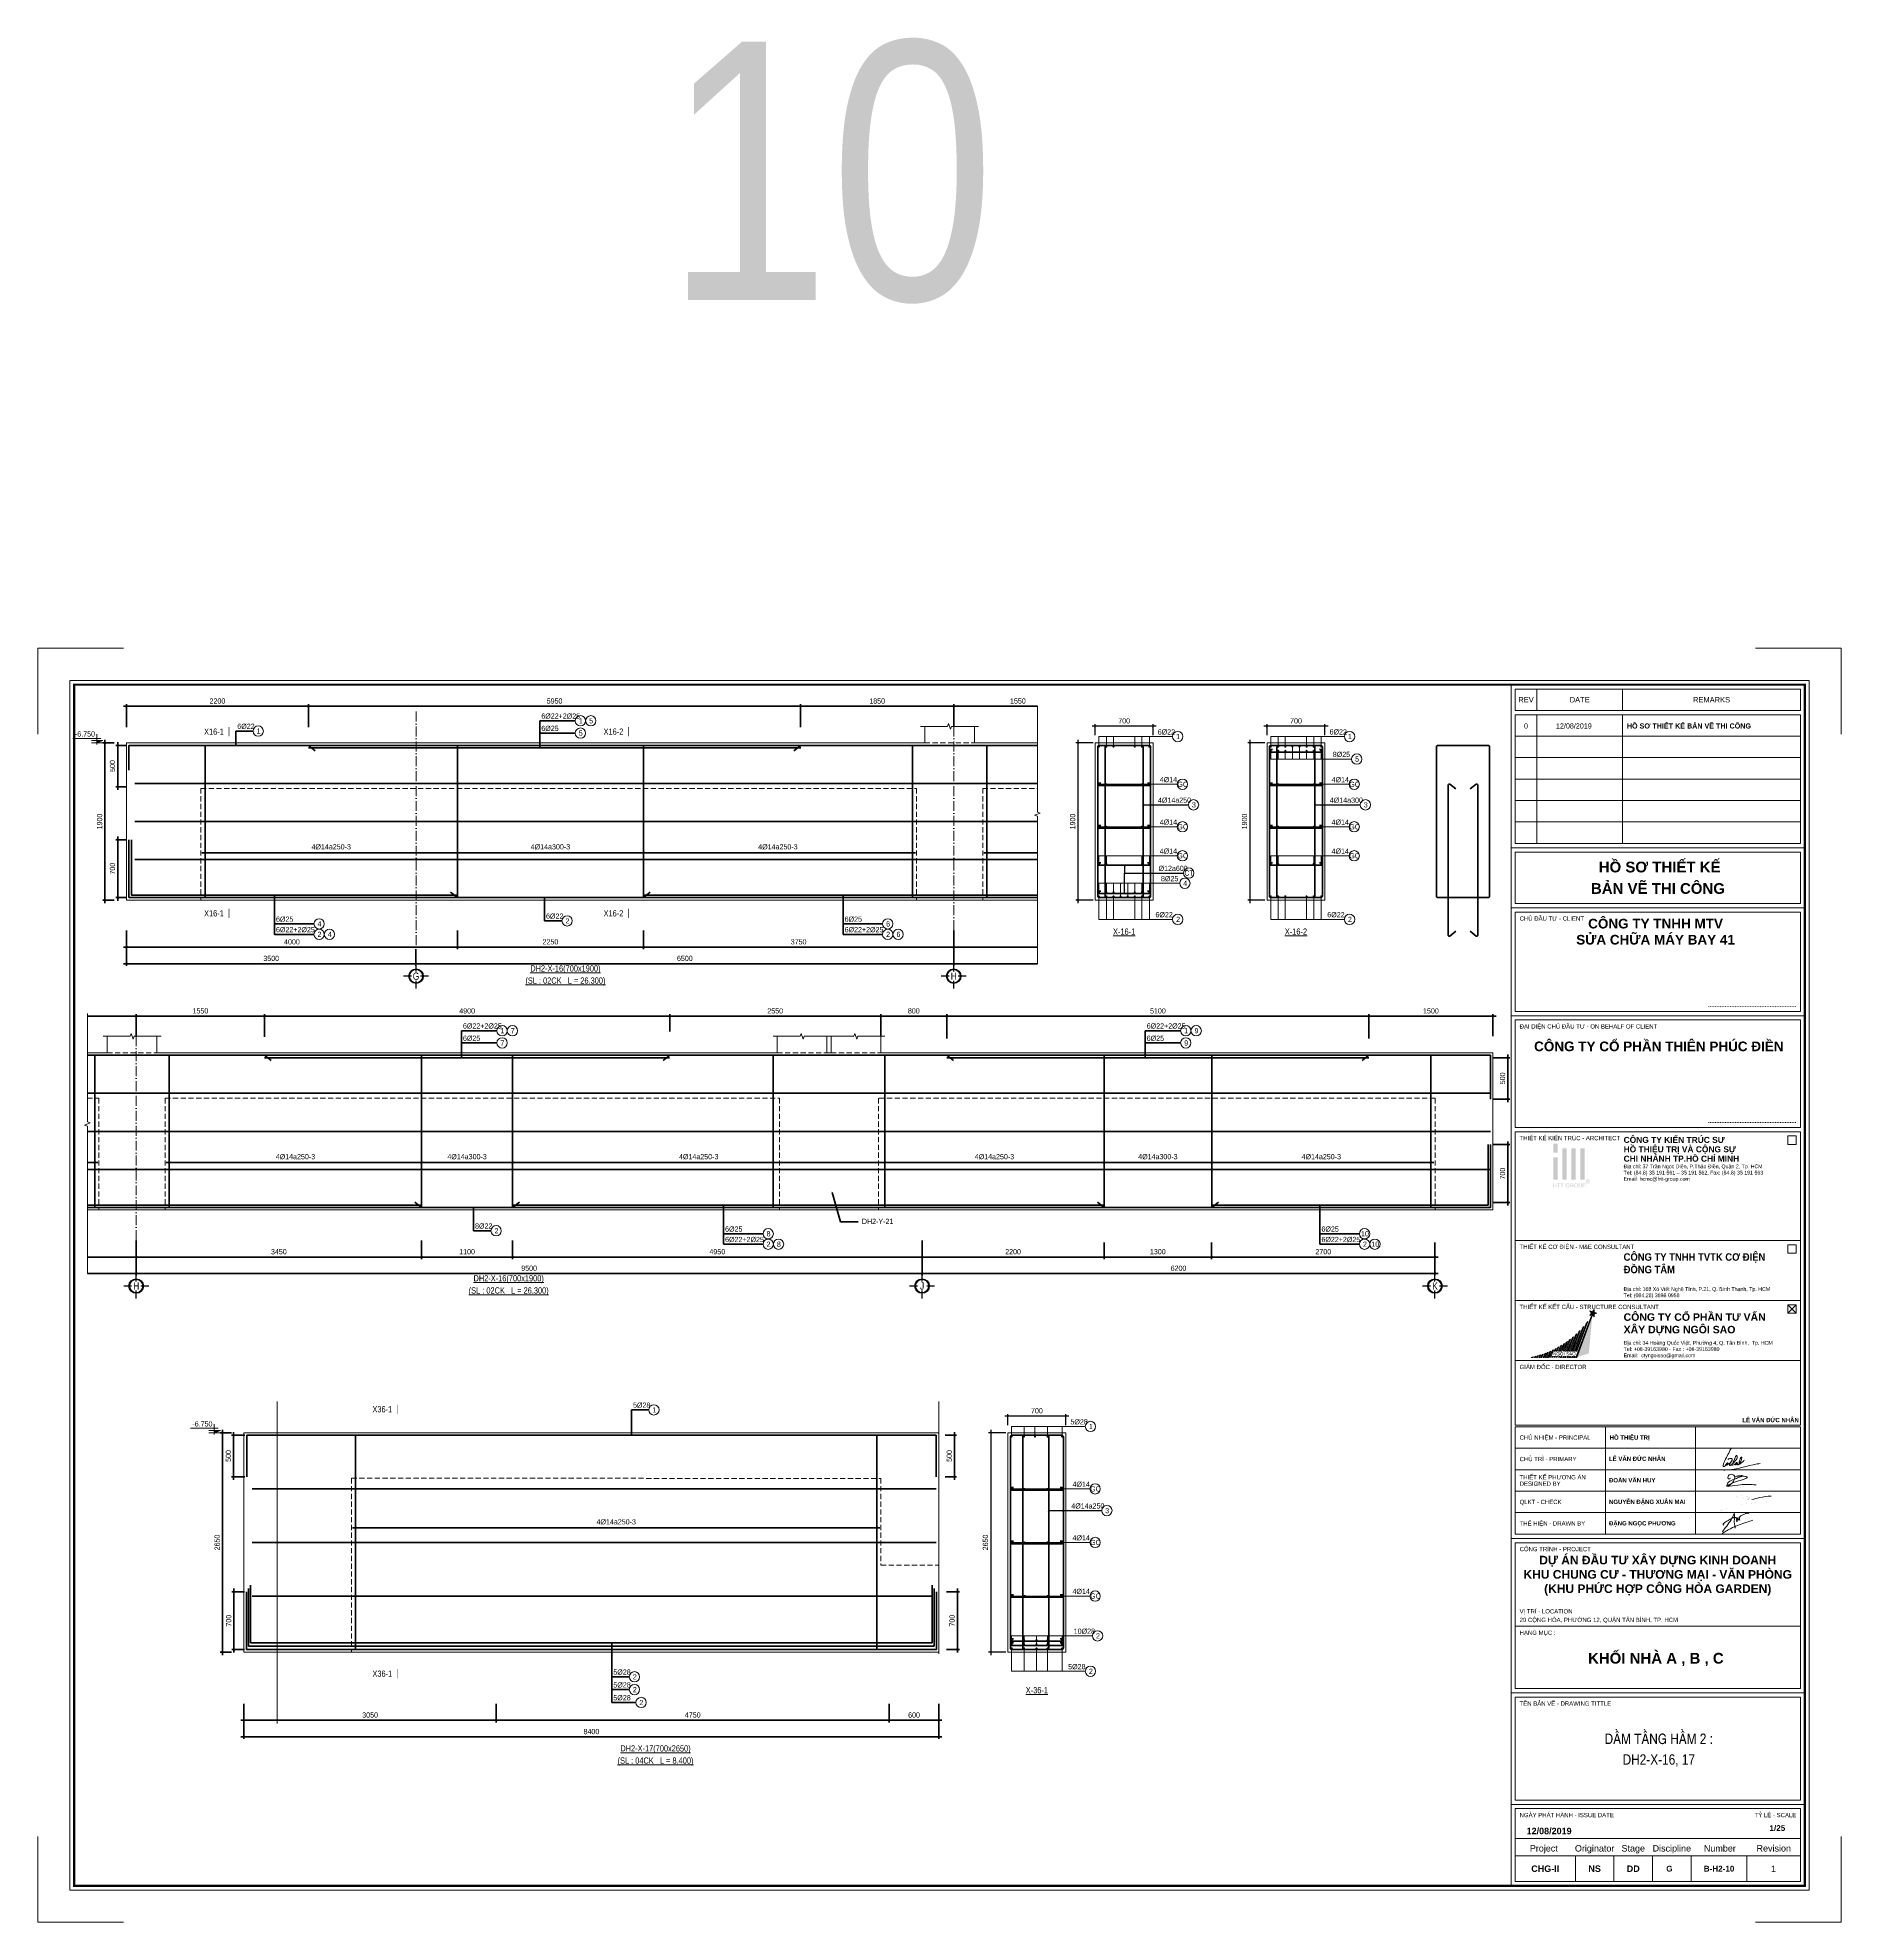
# Model space of a CAD drawing. Header units: millimetres. Extents: x 3014920 to 3563667, y -1638653 to -1356471.
# Drawn here: x 3214823 to 3236626, y -1601326 to -1578547 of the extents above; entities that cross this region are included whole.
import ezdxf
from ezdxf.enums import TextEntityAlignment as Align
from ezdxf.xclip import XClip

# ---------------------------------------------------------------- set-up
doc = ezdxf.new("R2010")
doc.units = ezdxf.units.MM
doc.header["$MEASUREMENT"] = 0
doc.header["$XCLIPFRAME"] = 0
doc.header["$PDMODE"] = 2
for name, pattern in [('6 TANG DIEN HINH 14-15$0$ACAD_ISO10W100', [18, 12, -3, 0, -3]), ('ACAD_ISO04W100', [30, 24, -3, 0, -3]), ('CENTER', [2, 1.25, -0.25, 0.25, -0.25]), ('HIDDEN', [0.375, 0.25, -0.125])]:
    doc.linetypes.add(name, pattern=pattern)
doc.layers.get('0').update_dxf_attribs({"lineweight": 9})
doc.layers.get('Defpoints').update_dxf_attribs({"color": 10, "lineweight": 0})
for name, color, linetype, lineweight in [('2', 2, 'Continuous', 20), ('CDAI', 21, 'Continuous', 40), ('CHG_XX_Khung ten$0$TEXT', 7, 'Continuous', 15), ('CHUNHO', 7, 'CENTER', 13), ('CHUTO', 51, 'Continuous', 15), ('CTHEP', 50, 'Continuous', 50), ('DBAO', 90, 'Continuous', 13), ('DGIONG', 130, 'Continuous', 13), ('HATCH', 154, 'Continuous', 9), ('KTH', 154, 'Continuous', 9), ('Net khuat', 8, 'HIDDEN', 13), ('TEXT', 7, 'Continuous', 15), ('TRUC', 251, 'ACAD_ISO04W100', 9)]:
    doc.layers.add(name, color=color, linetype=linetype, lineweight=lineweight)
doc.layers.add('8', color=8, linetype='Continuous')
doc.layers.add('CHG_XX_Khung ten$0$TKTC', color=1, linetype='Continuous')
doc.layers.add('CHG_XX_Khung ten$0$A1 BORDER$0$DGIONG', color=7, linetype='Continuous', lineweight=13, true_color=0x29ffff)
doc.layers.add('CHG_XX_Khung ten$0$A1 BORDER$0$STICK', color=7, linetype='Continuous', lineweight=9, true_color=0xe60000)
doc.styles.add('ArialB', font='arialbd.ttf')
doc.styles.add('CHG_XX_Khung ten$0$A1 BORDER$0$ARIAL', font='arial.ttf')
doc.styles.add('CHG_XX_Khung ten$0$A1 BORDER$0$Arial - Bold', font='arialbd.ttf', dxfattribs={"height": 2.5})
doc.styles.add('CHG_XX_Khung ten$0$A1 BORDER$0$Star-AvoBold', font='VAVOB_0.TTF')
doc.styles.add('CHG_XX_Khung ten$0$A1 BORDER$0$Title Block DD$0$ARIAL', font='arial.ttf')
doc.styles.add('CHG_XX_Khung ten$0$A1 BORDER$0$Title Block DD$0$Arial - Bold', font='arialbd.ttf', dxfattribs={"height": 2.5})
doc.styles.add('CHG_XX_Khung ten$0$arial', font='arial.ttf')
doc.styles.add('CHG_XX_Khung ten$0$Arial - Bold', font='arialbd.ttf')
doc.styles.add('CHG_XX_Khung ten$0$ArialB', font='arialbd.ttf')
doc.styles.add('CHG_XX_Khung ten$0$title block pccc$0$ARIAL', font='arial.ttf')
doc.styles.add('CHG_XX_Khung ten$0$title block pccc$0$Arial - Bold', font='arialbd.ttf', dxfattribs={"height": 2.5})
doc.styles.add('HELVECONDENSE', font='VHELVCN_0.TTF')
doc.styles.add('Star-HelCon', font='VHELVCN_0.TTF')
doc.styles.add('TTP-HelCon', font='VHELVCN_0.TTF')
doc.styles.add('VNI-HELVE-CONDENSE', font='VHELVCN_0.TTF')
doc.dimstyles.new('kc-25', dxfattribs={"dimtxt": 62.5, "dimasz": 20, "dimexe": 20, "dimexo": 50, "dimgap": 25, "dimtad": 3, "dimdec": 0, "dimzin": 0, "dimdsep": 46, "dimtxsty": 'VNI-HELVE-CONDENSE', "dimblk": 'DIM', "dimcen": 2.5, "dimclrd": 256, "dimclre": 154, "dimclrt": 7, "dimaunit": 1, "dimadec": 0, "dimazin": 0, "dimtfac": 1, "dimtdec": 0, "dimtix": 1, "dimtmove": 0, "dimatfit": 3, "dimldrblk": 'DOT', "dimfxl": 1, "dimtolj": 1, "dimtzin": 0, "dimarcsym": 0})
doc.dimstyles.new('TTP-25', dxfattribs={"dimscale": 25, "dimtxt": 2.5, "dimasz": 1, "dimexe": 1, "dimexo": 1, "dimgap": 0.09, "dimtad": 0, "dimdec": 4, "dimrnd": 1, "dimzin": 9, "dimdsep": 46, "dimtxsty": 'TTP-HelCon', "dimblk": 'ARCHTICK', "dimcen": 0.09, "dimdle": 1.5, "dimclrd": 256, "dimclre": 256, "dimclrt": 7, "dimadec": 0, "dimazin": 0, "dimtfac": 1, "dimtdec": 4, "dimtmove": 0, "dimatfit": 3, "dimldrblk": 'ARCHTICK', "dimfxl": 1, "dimtvp": 1, "dimtolj": 1, "dimtzin": 0, "dimarcsym": 0})

# ---------------------------------------------------------------- blocks, each defined once
blk = doc.blocks.new('CODE')
at = {"layer": 'DBAO'}
for p, q in [((-63, 0), (-138, 30)), ((-138, 30), (0, 30)), ((-138, 0), (0, 0)), ((-113, 55), (224, 55)), ((-63, -20), (-63, 105))]:
    blk.add_line(p, q, dxfattribs=at)
at = {"layer": 'HATCH', "color": 1}
blk.add_solid([(-63, 0), (-138, 30), (-63, 30)], dxfattribs=at)
blk = doc.blocks.new('_ArchTick')
at = {"color": 0, "linetype": 'ByBlock', "const_width": 0.15}
blk.add_lwpolyline([(-0.5, -0.5), (0.5, 0.5)], dxfattribs=at)
blk = doc.blocks.new('*D347')
at = {"layer": 'Defpoints', "color": 0, "transparency": 16777216}
for p in [(-736, 70), (-872, -2580), (-736, -2580)]:
    blk.add_point(p, dxfattribs=at)
at = {"layer": 'KTH', "lineweight": -2, "transparency": 16777216}
for p, q in [((-761, 70), (-897, 70)), ((-872, 108), (-872, -2617)), ((-761, -2580), (-897, -2580))]:
    blk.add_line(p, q, dxfattribs=at)
at = {"layer": 'KTH', "lineweight": -2, "transparency": 16777216, "xscale": 25, "yscale": 25, "zscale": 25}
for p, rotation in [((-872, 70), 90), ((-872, -2580), 270)]:
    blk.add_blockref('_ArchTick', p, dxfattribs=dict(at, rotation=rotation))
at = {"layer": 'KTH', "color": 7, "transparency": 16777216, "insert": (-935, -1255), "char_height": 62.5, "attachment_point": 5, "rotation": 90, "style": 'TTP-HelCon'}
blk.add_mtext('\\A1;2650', dxfattribs=at)
blk = doc.blocks.new('*D348')
at = {"layer": 'Defpoints', "color": 0, "transparency": 16777216}
for p in [(2439, -3180), (7189, -3180), (7189, -3405)]:
    blk.add_point(p, dxfattribs=at)
at = {"layer": 'KTH', "lineweight": -2, "transparency": 16777216}
for p, q in [((2401, -3405), (7226, -3405)), ((2439, -3205), (2439, -3430)), ((7189, -3205), (7189, -3430))]:
    blk.add_line(p, q, dxfattribs=at)
at = {"layer": 'KTH', "lineweight": -2, "transparency": 16777216, "xscale": 25, "yscale": 25, "zscale": 25, "rotation": 180}
blk.add_blockref('_ArchTick', (2439, -3405), dxfattribs=at)
at = {"layer": 'KTH', "lineweight": -2, "transparency": 16777216, "xscale": 25, "yscale": 25, "zscale": 25}
blk.add_blockref('_ArchTick', (7189, -3405), dxfattribs=at)
at = {"layer": 'KTH', "color": 7, "transparency": 16777216, "insert": (4814, -3341), "char_height": 62.5, "attachment_point": 5, "style": 'TTP-HelCon'}
blk.add_mtext('\\A1;4750', dxfattribs=at)
blk = doc.blocks.new('DIM')
h = blk.add_hatch(color=1)
h.paths.add_polyline_path([(0.5, 0.3, 1), (0.3, 0.5), (-0.2, 0), (0.2, 0)])
h.paths.add_polyline_path([(0.2, 0), (-0.2, 0), (-0.5, -0.3, 1), (-0.3, -0.5)])
at = {"color": 9}
for p, q in [((-0.2, 0), (-1.5, 0)), ((0.2, 0), (1.5, 0))]:
    blk.add_line(p, q, dxfattribs=at)
at = {"color": 1}
for p, q in [((-0.5, -0.3), (0.3, 0.5)), ((-0.3, -0.5), (0.5, 0.3)), ((-0.2, 0), (0.2, 0))]:
    blk.add_line(p, q, dxfattribs=at)
blk.add_arc((-0.4, -0.4), 0.138, 135, 315, dxfattribs=at)
blk = doc.blocks.new('*D349')
at = {"layer": 'Defpoints', "color": 0, "transparency": 16777216}
for p in [(-611, -3180), (2439, -3180), (2439, -3405)]:
    blk.add_point(p, dxfattribs=at)
at = {"layer": 'KTH', "lineweight": -2, "transparency": 16777216}
for p, q in [((-649, -3405), (2476, -3405)), ((-611, -3205), (-611, -3430)), ((2439, -3205), (2439, -3430))]:
    blk.add_line(p, q, dxfattribs=at)
at = {"layer": 'KTH', "lineweight": -2, "transparency": 16777216, "xscale": 25, "yscale": 25, "zscale": 25, "rotation": 180}
blk.add_blockref('_ArchTick', (-611, -3405), dxfattribs=at)
at = {"layer": 'KTH', "lineweight": -2, "transparency": 16777216, "xscale": 25, "yscale": 25, "zscale": 25}
blk.add_blockref('_ArchTick', (2439, -3405), dxfattribs=at)
at = {"layer": 'KTH', "color": 7, "transparency": 16777216, "insert": (914, -3341), "char_height": 62.5, "attachment_point": 5, "style": 'TTP-HelCon'}
blk.add_mtext('\\A1;3050', dxfattribs=at)
blk = doc.blocks.new('*D350')
at = {"layer": 'Defpoints', "color": 0, "transparency": 16777216}
for p in [(-611, -3180), (7789, -3205), (7789, -3605)]:
    blk.add_point(p, dxfattribs=at)
at = {"layer": 'KTH', "lineweight": -2, "transparency": 16777216}
for p, q in [((-611, -3205), (-611, -3630)), ((7789, -3230), (7789, -3630)), ((-649, -3605), (7826, -3605))]:
    blk.add_line(p, q, dxfattribs=at)
at = {"layer": 'KTH', "lineweight": -2, "transparency": 16777216, "xscale": 25, "yscale": 25, "zscale": 25, "rotation": 180}
blk.add_blockref('_ArchTick', (-611, -3605), dxfattribs=at)
at = {"layer": 'KTH', "lineweight": -2, "transparency": 16777216, "xscale": 25, "yscale": 25, "zscale": 25}
blk.add_blockref('_ArchTick', (7789, -3605), dxfattribs=at)
at = {"layer": 'KTH', "color": 7, "transparency": 16777216, "insert": (3589, -3541), "char_height": 62.5, "attachment_point": 5, "style": 'TTP-HelCon'}
blk.add_mtext('\\A1;8400', dxfattribs=at)
blk = doc.blocks.new('*D351')
at = {"layer": 'Defpoints', "color": 0, "transparency": 16777216}
for p in [(739, -879), (7039, -879), (7039, -1077)]:
    blk.add_point(p, dxfattribs=at)
at = {"layer": 'KTH', "lineweight": -2, "transparency": 16777216}
for p, q in [((739, -904), (739, -1102)), ((7039, -904), (7039, -1102)), ((701, -1077), (7076, -1077))]:
    blk.add_line(p, q, dxfattribs=at)
at = {"layer": 'KTH', "lineweight": -2, "transparency": 16777216, "xscale": 25, "yscale": 25, "zscale": 25, "rotation": 180}
blk.add_blockref('_ArchTick', (739, -1077), dxfattribs=at)
at = {"layer": 'KTH', "lineweight": -2, "transparency": 16777216, "xscale": 25, "yscale": 25, "zscale": 25}
blk.add_blockref('_ArchTick', (7039, -1077), dxfattribs=at)
at = {"layer": 'KTH', "color": 7, "transparency": 16777216, "insert": (3889, -1007), "char_height": 62.5, "attachment_point": 5, "style": 'TTP-HelCon'}
blk.add_mtext('\\A1;4Þ14a250-3', dxfattribs=at)
blk = doc.blocks.new('*D352')
at = {"layer": 'Defpoints', "color": 0, "transparency": 16777216}
for p in [(7189, -3180), (7789, -3180), (7189, -3405)]:
    blk.add_point(p, dxfattribs=at)
at = {"layer": 'KTH', "lineweight": -2, "transparency": 16777216}
for p, q in [((7826, -3405), (7151, -3405)), ((7189, -3205), (7189, -3430)), ((7789, -3205), (7789, -3430))]:
    blk.add_line(p, q, dxfattribs=at)
at = {"layer": 'KTH', "lineweight": -2, "transparency": 16777216, "xscale": 25, "yscale": 25, "zscale": 25, "rotation": 180}
blk.add_blockref('_ArchTick', (7189, -3405), dxfattribs=at)
at = {"layer": 'KTH', "lineweight": -2, "transparency": 16777216, "xscale": 25, "yscale": 25, "zscale": 25}
blk.add_blockref('_ArchTick', (7789, -3405), dxfattribs=at)
at = {"layer": 'KTH', "color": 7, "transparency": 16777216, "insert": (7489, -3341), "char_height": 62.5, "attachment_point": 5, "style": 'TTP-HelCon'}
blk.add_mtext('\\A1;600', dxfattribs=at)
blk = doc.blocks.new('*D353')
at = {"layer": 'Defpoints', "color": 0, "transparency": 16777216}
for p in [(-581, -1850), (-732, -2550), (-581, -2550)]:
    blk.add_point(p, dxfattribs=at)
at = {"layer": 'KTH', "lineweight": -2, "transparency": 16777216}
for p, q in [((-732, -1812), (-732, -2587)), ((-606, -1850), (-757, -1850)), ((-606, -2550), (-757, -2550))]:
    blk.add_line(p, q, dxfattribs=at)
at = {"layer": 'KTH', "lineweight": -2, "transparency": 16777216, "xscale": 25, "yscale": 25, "zscale": 25}
for p, rotation in [((-732, -1850), 90), ((-732, -2550), 270)]:
    blk.add_blockref('_ArchTick', p, dxfattribs=dict(at, rotation=rotation))
at = {"layer": 'KTH', "color": 7, "transparency": 16777216, "insert": (-796, -2200), "char_height": 62.5, "attachment_point": 5, "rotation": 90, "style": 'TTP-HelCon'}
blk.add_mtext('\\A1;700', dxfattribs=at)
blk = doc.blocks.new('*D354')
at = {"layer": 'Defpoints', "color": 0, "transparency": 16777216}
for p in [(-736, 40), (-577, 40), (-577, -460)]:
    blk.add_point(p, dxfattribs=at)
at = {"layer": 'KTH', "lineweight": -2, "transparency": 16777216}
for p, q in [((-602, 40), (-761, 40)), ((-736, -497), (-736, 78)), ((-602, -460), (-761, -460))]:
    blk.add_line(p, q, dxfattribs=at)
at = {"layer": 'KTH', "lineweight": -2, "transparency": 16777216, "xscale": 25, "yscale": 25, "zscale": 25}
for p, rotation in [((-736, 40), 90), ((-736, -460), 270)]:
    blk.add_blockref('_ArchTick', p, dxfattribs=dict(at, rotation=rotation))
at = {"layer": 'KTH', "color": 7, "transparency": 16777216, "insert": (-800, -210), "char_height": 62.5, "attachment_point": 5, "rotation": 90, "style": 'TTP-HelCon'}
blk.add_mtext('\\A1;500', dxfattribs=at)
blk = doc.blocks.new('MC')
at = {"layer": 'CTHEP', "const_width": 10, "elevation": 0}
blk.add_lwpolyline([(36, 150), (36, 0)], dxfattribs=at)
at = {"layer": 'TEXT', "style": 'TTP-HelCon'}
blk.add_attdef('A', text='', height=100, dxfattribs=at).set_placement((-50, 26), align=Align.RIGHT)
blk = doc.blocks.new('*D355')
at = {"layer": 'Defpoints', "color": 0, "transparency": 16777216}
for p in [(7856, -1850), (7856, -2550), (8013, -2550)]:
    blk.add_point(p, dxfattribs=at)
at = {"layer": 'KTH', "lineweight": -2, "transparency": 16777216}
for p, q in [((8013, -1812), (8013, -2587)), ((7881, -1850), (8038, -1850)), ((7881, -2550), (8038, -2550))]:
    blk.add_line(p, q, dxfattribs=at)
at = {"layer": 'KTH', "lineweight": -2, "transparency": 16777216, "xscale": 25, "yscale": 25, "zscale": 25}
for p, rotation in [((8013, -1850), 90), ((8013, -2550), 270)]:
    blk.add_blockref('_ArchTick', p, dxfattribs=dict(at, rotation=rotation))
at = {"layer": 'KTH', "color": 7, "transparency": 16777216, "insert": (7949, -2200), "char_height": 62.5, "attachment_point": 5, "rotation": 90, "style": 'TTP-HelCon'}
blk.add_mtext('\\A1;700', dxfattribs=at)
blk = doc.blocks.new('*D356')
at = {"layer": 'Defpoints', "color": 0, "transparency": 16777216}
for p in [(7842, 40), (7842, -460), (7979, -460)]:
    blk.add_point(p, dxfattribs=at)
at = {"layer": 'KTH', "lineweight": -2, "transparency": 16777216}
for p, q in [((7867, 40), (8004, 40)), ((7979, 77), (7979, -498)), ((7867, -460), (8004, -460))]:
    blk.add_line(p, q, dxfattribs=at)
at = {"layer": 'KTH', "lineweight": -2, "transparency": 16777216, "xscale": 25, "yscale": 25, "zscale": 25}
for p, rotation in [((7979, 40), 90), ((7979, -460), 270)]:
    blk.add_blockref('_ArchTick', p, dxfattribs=dict(at, rotation=rotation))
at = {"layer": 'KTH', "color": 7, "transparency": 16777216, "insert": (7915, -210), "char_height": 62.5, "attachment_point": 5, "rotation": 90, "style": 'TTP-HelCon'}
blk.add_mtext('\\A1;500', dxfattribs=at)
blk = doc.blocks.new('*D83')
at = {"layer": 'Defpoints', "color": 0, "ltscale": 500, "transparency": 16777216}
for p in [(3226552, -1595410), (3226344, -1598060), (3226552, -1598060)]:
    blk.add_point(p, dxfattribs=at)
at = {"layer": 'KTH', "lineweight": -2, "ltscale": 500, "transparency": 16777216}
for p, q in [((3226527, -1595410), (3226319, -1595410)), ((3226344, -1595373), (3226344, -1598098)), ((3226527, -1598060), (3226319, -1598060))]:
    blk.add_line(p, q, dxfattribs=at)
at = {"layer": 'KTH', "lineweight": -2, "ltscale": 500, "transparency": 16777216, "xscale": 25, "yscale": 25, "zscale": 25}
for p, rotation in [((3226344, -1595410), 90), ((3226344, -1598060), 270)]:
    blk.add_blockref('_ArchTick', p, dxfattribs=dict(at, rotation=rotation))
at = {"layer": 'KTH', "color": 7, "ltscale": 500, "transparency": 16777216, "insert": (3226280, -1596735), "char_height": 62.5, "attachment_point": 5, "rotation": 90, "style": 'TTP-HelCon'}
blk.add_mtext('\\A1;2650', dxfattribs=at)
blk = doc.blocks.new('*D84')
at = {"layer": 'Defpoints', "color": 0, "ltscale": 500, "transparency": 16777216}
for p in [(3226552, -1595208), (3226552, -1595341), (3227252, -1595341)]:
    blk.add_point(p, dxfattribs=at)
at = {"layer": 'KTH', "lineweight": -2, "ltscale": 500, "transparency": 16777216}
for p, q in [((3227289, -1595208), (3226514, -1595208)), ((3226552, -1595316), (3226552, -1595183)), ((3227252, -1595316), (3227252, -1595183))]:
    blk.add_line(p, q, dxfattribs=at)
at = {"layer": 'KTH', "lineweight": -2, "ltscale": 500, "transparency": 16777216, "xscale": 25, "yscale": 25, "zscale": 25, "rotation": 180}
blk.add_blockref('_ArchTick', (3226552, -1595208), dxfattribs=at)
at = {"layer": 'KTH', "lineweight": -2, "ltscale": 500, "transparency": 16777216, "xscale": 25, "yscale": 25, "zscale": 25}
blk.add_blockref('_ArchTick', (3227252, -1595208), dxfattribs=at)
at = {"layer": 'KTH', "color": 7, "ltscale": 500, "transparency": 16777216, "insert": (3226902, -1595144), "char_height": 62.5, "attachment_point": 5, "style": 'TTP-HelCon'}
blk.add_mtext('\\A1;700', dxfattribs=at)
blk = doc.blocks.new('*D1010')
at = {"layer": 'Defpoints', "color": 0, "transparency": 16777216}
for p in [(2574252, -2094627), (2574116, -2096527), (2574252, -2096527)]:
    blk.add_point(p, dxfattribs=at)
at = {"layer": 'KTH', "lineweight": -2, "transparency": 16777216}
for p, q in [((2574227, -2094627), (2574091, -2094627)), ((2574116, -2094590), (2574116, -2096565)), ((2574227, -2096527), (2574091, -2096527))]:
    blk.add_line(p, q, dxfattribs=at)
at = {"layer": 'KTH', "lineweight": -2, "transparency": 16777216, "xscale": 25, "yscale": 25, "zscale": 25}
for p, rotation in [((2574116, -2094627), 90), ((2574116, -2096527), 270)]:
    blk.add_blockref('_ArchTick', p, dxfattribs=dict(at, rotation=rotation))
at = {"layer": 'KTH', "color": 7, "transparency": 16777216, "insert": (2574052, -2095577), "char_height": 62.5, "attachment_point": 5, "rotation": 90, "style": 'TTP-HelCon'}
blk.add_mtext('\\A1;1900', dxfattribs=at)
blk = doc.blocks.new('*D1011')
at = {"layer": 'Defpoints', "color": 0, "transparency": 16777216}
for p in [(2578376, -2096871), (2580626, -2096871), (2580626, -2097096)]:
    blk.add_point(p, dxfattribs=at)
at = {"layer": 'KTH', "lineweight": -2, "transparency": 16777216}
for p, q in [((2578376, -2096896), (2578376, -2097121)), ((2580626, -2096896), (2580626, -2097121)), ((2578339, -2097096), (2580664, -2097096))]:
    blk.add_line(p, q, dxfattribs=at)
at = {"layer": 'KTH', "lineweight": -2, "transparency": 16777216, "xscale": 25, "yscale": 25, "zscale": 25, "rotation": 180}
blk.add_blockref('_ArchTick', (2578376, -2097096), dxfattribs=at)
at = {"layer": 'KTH', "lineweight": -2, "transparency": 16777216, "xscale": 25, "yscale": 25, "zscale": 25}
blk.add_blockref('_ArchTick', (2580626, -2097096), dxfattribs=at)
at = {"layer": 'KTH', "color": 7, "transparency": 16777216, "insert": (2579501, -2097032), "char_height": 62.5, "attachment_point": 5, "style": 'TTP-HelCon'}
blk.add_mtext('\\A1;2250', dxfattribs=at)
blk = doc.blocks.new('*D1012')
at = {"layer": 'Defpoints', "color": 0, "transparency": 16777216}
for p in [(2574376, -2096871), (2578376, -2096871), (2578376, -2097096)]:
    blk.add_point(p, dxfattribs=at)
at = {"layer": 'KTH', "lineweight": -2, "transparency": 16777216}
for p, q in [((2574376, -2096896), (2574376, -2097121)), ((2578376, -2096896), (2578376, -2097121)), ((2574339, -2097096), (2578414, -2097096))]:
    blk.add_line(p, q, dxfattribs=at)
at = {"layer": 'KTH', "lineweight": -2, "transparency": 16777216, "xscale": 25, "yscale": 25, "zscale": 25, "rotation": 180}
blk.add_blockref('_ArchTick', (2574376, -2097096), dxfattribs=at)
at = {"layer": 'KTH', "lineweight": -2, "transparency": 16777216, "xscale": 25, "yscale": 25, "zscale": 25}
blk.add_blockref('_ArchTick', (2578376, -2097096), dxfattribs=at)
at = {"layer": 'KTH', "color": 7, "transparency": 16777216, "insert": (2576376, -2097032), "char_height": 62.5, "attachment_point": 5, "style": 'TTP-HelCon'}
blk.add_mtext('\\A1;4000', dxfattribs=at)
blk = doc.blocks.new('*D1013')
at = {"layer": 'Defpoints', "color": 0, "transparency": 16777216}
for p in [(2574376, -2096871), (2577876, -2097096), (2577876, -2097296)]:
    blk.add_point(p, dxfattribs=at)
at = {"layer": 'KTH', "lineweight": -2, "transparency": 16777216}
for p, q in [((2574376, -2096896), (2574376, -2097321)), ((2577876, -2097121), (2577876, -2097321)), ((2574339, -2097296), (2577914, -2097296))]:
    blk.add_line(p, q, dxfattribs=at)
at = {"layer": 'KTH', "lineweight": -2, "transparency": 16777216, "xscale": 25, "yscale": 25, "zscale": 25, "rotation": 180}
blk.add_blockref('_ArchTick', (2574376, -2097296), dxfattribs=at)
at = {"layer": 'KTH', "lineweight": -2, "transparency": 16777216, "xscale": 25, "yscale": 25, "zscale": 25}
blk.add_blockref('_ArchTick', (2577876, -2097296), dxfattribs=at)
at = {"layer": 'KTH', "color": 7, "transparency": 16777216, "insert": (2576126, -2097232), "char_height": 62.5, "attachment_point": 5, "style": 'TTP-HelCon'}
blk.add_mtext('\\A1;3500', dxfattribs=at)
blk = doc.blocks.new('*D1014')
at = {"layer": 'Defpoints', "color": 0, "transparency": 16777216}
for p in [(2575326, -2095777), (2578376, -2095777), (2578376, -2095954)]:
    blk.add_point(p, dxfattribs=at)
at = {"layer": 'KTH', "lineweight": -2, "transparency": 16777216}
for p, q in [((2575326, -2095802), (2575326, -2095979)), ((2578376, -2095802), (2578376, -2095979)), ((2575289, -2095954), (2578414, -2095954))]:
    blk.add_line(p, q, dxfattribs=at)
at = {"layer": 'KTH', "lineweight": -2, "transparency": 16777216, "xscale": 25, "yscale": 25, "zscale": 25, "rotation": 180}
blk.add_blockref('_ArchTick', (2575326, -2095954), dxfattribs=at)
at = {"layer": 'KTH', "lineweight": -2, "transparency": 16777216, "xscale": 25, "yscale": 25, "zscale": 25}
blk.add_blockref('_ArchTick', (2578376, -2095954), dxfattribs=at)
at = {"layer": 'KTH', "color": 7, "transparency": 16777216, "insert": (2576851, -2095884), "char_height": 62.5, "attachment_point": 5, "style": 'TTP-HelCon'}
blk.add_mtext('\\A1;4Þ14a250-3', dxfattribs=at)
blk = doc.blocks.new('*D1015')
at = {"layer": 'Defpoints', "color": 0, "transparency": 16777216}
for p in [(2578376, -2095777), (2580626, -2095777), (2580626, -2095954)]:
    blk.add_point(p, dxfattribs=at)
at = {"layer": 'KTH', "lineweight": -2, "transparency": 16777216}
for p, q in [((2578376, -2095802), (2578376, -2095979)), ((2580626, -2095802), (2580626, -2095979)), ((2578339, -2095954), (2580664, -2095954))]:
    blk.add_line(p, q, dxfattribs=at)
at = {"layer": 'KTH', "lineweight": -2, "transparency": 16777216, "xscale": 25, "yscale": 25, "zscale": 25, "rotation": 180}
blk.add_blockref('_ArchTick', (2578376, -2095954), dxfattribs=at)
at = {"layer": 'KTH', "lineweight": -2, "transparency": 16777216, "xscale": 25, "yscale": 25, "zscale": 25}
blk.add_blockref('_ArchTick', (2580626, -2095954), dxfattribs=at)
at = {"layer": 'KTH', "color": 7, "transparency": 16777216, "insert": (2579501, -2095884), "char_height": 62.5, "attachment_point": 5, "style": 'TTP-HelCon'}
blk.add_mtext('\\A1;4Þ14a300-3', dxfattribs=at)
blk = doc.blocks.new('*D980')
at = {"layer": 'Defpoints', "color": 0, "transparency": 16777216}
for p in [(2593376, -2094185), (2590826, -2094394), (2593376, -2094394)]:
    blk.add_point(p, dxfattribs=at)
at = {"layer": 'KTH', "lineweight": -2, "transparency": 16777216}
for p, q in [((2590789, -2094185), (2593414, -2094185)), ((2590826, -2094369), (2590826, -2094160)), ((2593376, -2094369), (2593376, -2094160))]:
    blk.add_line(p, q, dxfattribs=at)
at = {"layer": 'KTH', "lineweight": -2, "transparency": 16777216, "xscale": 25, "yscale": 25, "zscale": 25, "rotation": 180}
blk.add_blockref('_ArchTick', (2590826, -2094185), dxfattribs=at)
at = {"layer": 'KTH', "lineweight": -2, "transparency": 16777216, "xscale": 25, "yscale": 25, "zscale": 25}
blk.add_blockref('_ArchTick', (2593376, -2094185), dxfattribs=at)
at = {"layer": 'KTH', "color": 7, "transparency": 16777216, "insert": (2592101, -2094121), "char_height": 62.5, "attachment_point": 5, "style": 'TTP-HelCon'}
blk.add_mtext('\\A1;2550', dxfattribs=at)
blk = doc.blocks.new('*D981')
at = {"layer": 'Defpoints', "color": 0, "transparency": 16777216}
for p in [(2588926, -2095777), (2593426, -2095802), (2588926, -2095954)]:
    blk.add_point(p, dxfattribs=at)
at = {"layer": 'KTH', "lineweight": -2, "transparency": 16777216}
for p, q in [((2588926, -2095802), (2588926, -2095979)), ((2593426, -2095827), (2593426, -2095979)), ((2593464, -2095954), (2588889, -2095954))]:
    blk.add_line(p, q, dxfattribs=at)
at = {"layer": 'KTH', "lineweight": -2, "transparency": 16777216, "xscale": 25, "yscale": 25, "zscale": 25, "rotation": 180}
blk.add_blockref('_ArchTick', (2588926, -2095954), dxfattribs=at)
at = {"layer": 'KTH', "lineweight": -2, "transparency": 16777216, "xscale": 25, "yscale": 25, "zscale": 25}
blk.add_blockref('_ArchTick', (2593426, -2095954), dxfattribs=at)
at = {"layer": 'KTH', "color": 7, "transparency": 16777216, "insert": (2591176, -2095884), "char_height": 62.5, "attachment_point": 5, "style": 'TTP-HelCon'}
blk.add_mtext('\\A1;4Þ14a250-3', dxfattribs=at)
blk = doc.blocks.new('dau truc')
blk.add_circle((0, 0), 180)
at = {"layer": '8'}
for p, q in [((0, 127), (0, 345)), ((-127, 0), (-345, 0)), ((0, -345), (0, -127)), ((345, 0), (127, 0))]:
    blk.add_line(p, q, dxfattribs=at)
blk.add_circle((0, 0), 200, dxfattribs=at)
at = {"layer": 'TEXT', "style": 'HELVECONDENSE'}
blk.add_attdef('A', text='', height=233, dxfattribs=at).set_placement((0, 0), align=Align.MIDDLE)
blk = doc.blocks.new('*D982')
at = {"layer": 'Defpoints', "color": 0, "transparency": 16777216}
for p in [(2588926, -2096871), (2593876, -2096871), (2588926, -2097096)]:
    blk.add_point(p, dxfattribs=at)
at = {"layer": 'KTH', "lineweight": -2, "transparency": 16777216}
for p, q in [((2588926, -2096896), (2588926, -2097121)), ((2593876, -2096896), (2593876, -2097121)), ((2593914, -2097096), (2588889, -2097096))]:
    blk.add_line(p, q, dxfattribs=at)
at = {"layer": 'KTH', "lineweight": -2, "transparency": 16777216, "xscale": 25, "yscale": 25, "zscale": 25, "rotation": 180}
blk.add_blockref('_ArchTick', (2588926, -2097096), dxfattribs=at)
at = {"layer": 'KTH', "lineweight": -2, "transparency": 16777216, "xscale": 25, "yscale": 25, "zscale": 25}
blk.add_blockref('_ArchTick', (2593876, -2097096), dxfattribs=at)
at = {"layer": 'KTH', "color": 7, "transparency": 16777216, "insert": (2591401, -2097032), "char_height": 62.5, "attachment_point": 5, "style": 'TTP-HelCon'}
blk.add_mtext('\\A1;4950', dxfattribs=at)
blk = doc.blocks.new('*D983')
at = {"layer": 'Defpoints', "color": 0, "transparency": 16777216}
for p in [(2580626, -2096871), (2584376, -2096871), (2580626, -2097096)]:
    blk.add_point(p, dxfattribs=at)
at = {"layer": 'KTH', "lineweight": -2, "transparency": 16777216}
for p, q in [((2580626, -2096896), (2580626, -2097121)), ((2584376, -2096896), (2584376, -2097121)), ((2584414, -2097096), (2580589, -2097096))]:
    blk.add_line(p, q, dxfattribs=at)
at = {"layer": 'KTH', "lineweight": -2, "transparency": 16777216, "xscale": 25, "yscale": 25, "zscale": 25, "rotation": 180}
blk.add_blockref('_ArchTick', (2580626, -2097096), dxfattribs=at)
at = {"layer": 'KTH', "lineweight": -2, "transparency": 16777216, "xscale": 25, "yscale": 25, "zscale": 25}
blk.add_blockref('_ArchTick', (2584376, -2097096), dxfattribs=at)
at = {"layer": 'KTH', "color": 7, "transparency": 16777216, "insert": (2582501, -2097032), "char_height": 62.5, "attachment_point": 5, "style": 'TTP-HelCon'}
blk.add_mtext('\\A1;3750', dxfattribs=at)
blk = doc.blocks.new('*D984')
at = {"layer": 'Defpoints', "color": 0, "transparency": 16777216}
for p in [(2580626, -2095777), (2583876, -2095777), (2580626, -2095954)]:
    blk.add_point(p, dxfattribs=at)
at = {"layer": 'KTH', "lineweight": -2, "transparency": 16777216}
for p, q in [((2580626, -2095802), (2580626, -2095979)), ((2583876, -2095802), (2583876, -2095979)), ((2583914, -2095954), (2580589, -2095954))]:
    blk.add_line(p, q, dxfattribs=at)
at = {"layer": 'KTH', "lineweight": -2, "transparency": 16777216, "xscale": 25, "yscale": 25, "zscale": 25, "rotation": 180}
blk.add_blockref('_ArchTick', (2580626, -2095954), dxfattribs=at)
at = {"layer": 'KTH', "lineweight": -2, "transparency": 16777216, "xscale": 25, "yscale": 25, "zscale": 25}
blk.add_blockref('_ArchTick', (2583876, -2095954), dxfattribs=at)
at = {"layer": 'KTH', "color": 7, "transparency": 16777216, "insert": (2582251, -2095884), "char_height": 62.5, "attachment_point": 5, "style": 'TTP-HelCon'}
blk.add_mtext('\\A1;4Þ14a250-3', dxfattribs=at)
blk = doc.blocks.new('*D985')
at = {"layer": 'Defpoints', "color": 0, "transparency": 16777216}
for p in [(2587826, -2095777), (2588926, -2095777), (2588926, -2095954)]:
    blk.add_point(p, dxfattribs=at)
at = {"layer": 'KTH', "lineweight": -2, "transparency": 16777216}
for p, q in [((2587826, -2095802), (2587826, -2095979)), ((2588926, -2095802), (2588926, -2095979)), ((2587789, -2095954), (2588964, -2095954))]:
    blk.add_line(p, q, dxfattribs=at)
at = {"layer": 'KTH', "lineweight": -2, "transparency": 16777216, "xscale": 25, "yscale": 25, "zscale": 25, "rotation": 180}
blk.add_blockref('_ArchTick', (2587826, -2095954), dxfattribs=at)
at = {"layer": 'KTH', "lineweight": -2, "transparency": 16777216, "xscale": 25, "yscale": 25, "zscale": 25}
blk.add_blockref('_ArchTick', (2588926, -2095954), dxfattribs=at)
at = {"layer": 'KTH', "color": 7, "transparency": 16777216, "insert": (2588376, -2095884), "char_height": 62.5, "attachment_point": 5, "style": 'TTP-HelCon'}
blk.add_mtext('\\A1;4Þ14a300-3', dxfattribs=at)
blk = doc.blocks.new('*D986')
at = {"layer": 'Defpoints', "color": 0, "transparency": 16777216}
for p in [(2584776, -2095777), (2587826, -2095777), (2587826, -2095954)]:
    blk.add_point(p, dxfattribs=at)
at = {"layer": 'KTH', "lineweight": -2, "transparency": 16777216}
for p, q in [((2584776, -2095802), (2584776, -2095979)), ((2587826, -2095802), (2587826, -2095979)), ((2584739, -2095954), (2587864, -2095954))]:
    blk.add_line(p, q, dxfattribs=at)
at = {"layer": 'KTH', "lineweight": -2, "transparency": 16777216, "xscale": 25, "yscale": 25, "zscale": 25, "rotation": 180}
blk.add_blockref('_ArchTick', (2584776, -2095954), dxfattribs=at)
at = {"layer": 'KTH', "lineweight": -2, "transparency": 16777216, "xscale": 25, "yscale": 25, "zscale": 25}
blk.add_blockref('_ArchTick', (2587826, -2095954), dxfattribs=at)
at = {"layer": 'KTH', "color": 7, "transparency": 16777216, "insert": (2586301, -2095884), "char_height": 62.5, "attachment_point": 5, "style": 'TTP-HelCon'}
blk.add_mtext('\\A1;4Þ14a250-3', dxfattribs=at)
blk = doc.blocks.new('*D987')
at = {"layer": 'Defpoints', "color": 0, "transparency": 16777216}
for p in [(2585927, -2094185), (2585927, -2094459), (2590826, -2094394)]:
    blk.add_point(p, dxfattribs=at)
at = {"layer": 'KTH', "lineweight": -2, "transparency": 16777216}
for p, q in [((2590864, -2094185), (2585889, -2094185)), ((2585927, -2094434), (2585927, -2094160)), ((2590826, -2094369), (2590826, -2094160))]:
    blk.add_line(p, q, dxfattribs=at)
at = {"layer": 'KTH', "lineweight": -2, "transparency": 16777216, "xscale": 25, "yscale": 25, "zscale": 25, "rotation": 180}
blk.add_blockref('_ArchTick', (2585927, -2094185), dxfattribs=at)
at = {"layer": 'KTH', "lineweight": -2, "transparency": 16777216, "xscale": 25, "yscale": 25, "zscale": 25}
blk.add_blockref('_ArchTick', (2590826, -2094185), dxfattribs=at)
at = {"layer": 'KTH', "color": 7, "transparency": 16777216, "insert": (2588377, -2094121), "char_height": 62.5, "attachment_point": 5, "style": 'TTP-HelCon'}
blk.add_mtext('\\A1;4900', dxfattribs=at)
blk = doc.blocks.new('*D988')
at = {"layer": 'Defpoints', "color": 0, "transparency": 16777216}
for p in [(2584376, -2094185), (2584376, -2094459), (2585927, -2094459)]:
    blk.add_point(p, dxfattribs=at)
at = {"layer": 'KTH', "lineweight": -2, "transparency": 16777216}
for p, q in [((2585964, -2094185), (2584339, -2094185)), ((2584376, -2094434), (2584376, -2094160)), ((2585927, -2094434), (2585927, -2094160))]:
    blk.add_line(p, q, dxfattribs=at)
at = {"layer": 'KTH', "lineweight": -2, "transparency": 16777216, "xscale": 25, "yscale": 25, "zscale": 25, "rotation": 180}
blk.add_blockref('_ArchTick', (2584376, -2094185), dxfattribs=at)
at = {"layer": 'KTH', "lineweight": -2, "transparency": 16777216, "xscale": 25, "yscale": 25, "zscale": 25}
blk.add_blockref('_ArchTick', (2585927, -2094185), dxfattribs=at)
at = {"layer": 'KTH', "color": 7, "transparency": 16777216, "insert": (2585152, -2094121), "char_height": 62.5, "attachment_point": 5, "style": 'TTP-HelCon'}
blk.add_mtext('\\A1;1550', dxfattribs=at)
blk = doc.blocks.new('*D989')
at = {"layer": 'Defpoints', "color": 0, "transparency": 16777216}
for p in [(2587826, -2096871), (2588926, -2096871), (2588926, -2097096)]:
    blk.add_point(p, dxfattribs=at)
at = {"layer": 'KTH', "lineweight": -2, "transparency": 16777216}
for p, q in [((2587826, -2096896), (2587826, -2097121)), ((2588926, -2096896), (2588926, -2097121)), ((2587789, -2097096), (2588964, -2097096))]:
    blk.add_line(p, q, dxfattribs=at)
at = {"layer": 'KTH', "lineweight": -2, "transparency": 16777216, "xscale": 25, "yscale": 25, "zscale": 25, "rotation": 180}
blk.add_blockref('_ArchTick', (2587826, -2097096), dxfattribs=at)
at = {"layer": 'KTH', "lineweight": -2, "transparency": 16777216, "xscale": 25, "yscale": 25, "zscale": 25}
blk.add_blockref('_ArchTick', (2588926, -2097096), dxfattribs=at)
at = {"layer": 'KTH', "color": 7, "transparency": 16777216, "insert": (2588376, -2097032), "char_height": 62.5, "attachment_point": 5, "style": 'TTP-HelCon'}
blk.add_mtext('\\A1;1100', dxfattribs=at)
blk = doc.blocks.new('*D990')
at = {"layer": 'Defpoints', "color": 0, "transparency": 16777216}
for p in [(2584376, -2096871), (2587826, -2096871), (2584376, -2097096)]:
    blk.add_point(p, dxfattribs=at)
at = {"layer": 'KTH', "lineweight": -2, "transparency": 16777216}
for p, q in [((2584376, -2096896), (2584376, -2097121)), ((2587826, -2096896), (2587826, -2097121)), ((2587864, -2097096), (2584339, -2097096))]:
    blk.add_line(p, q, dxfattribs=at)
at = {"layer": 'KTH', "lineweight": -2, "transparency": 16777216, "xscale": 25, "yscale": 25, "zscale": 25, "rotation": 180}
blk.add_blockref('_ArchTick', (2584376, -2097096), dxfattribs=at)
at = {"layer": 'KTH', "lineweight": -2, "transparency": 16777216, "xscale": 25, "yscale": 25, "zscale": 25}
blk.add_blockref('_ArchTick', (2587826, -2097096), dxfattribs=at)
at = {"layer": 'KTH', "color": 7, "transparency": 16777216, "insert": (2586101, -2097032), "char_height": 62.5, "attachment_point": 5, "style": 'TTP-HelCon'}
blk.add_mtext('\\A1;3450', dxfattribs=at)
blk = doc.blocks.new('*D991')
at = {"layer": 'Defpoints', "color": 0, "transparency": 16777216}
for p in [(2576576, -2094185), (2576576, -2094460), (2582526, -2094460)]:
    blk.add_point(p, dxfattribs=at)
at = {"layer": 'KTH', "lineweight": -2, "transparency": 16777216}
for p, q in [((2582564, -2094185), (2576539, -2094185)), ((2576576, -2094435), (2576576, -2094160)), ((2582526, -2094435), (2582526, -2094160))]:
    blk.add_line(p, q, dxfattribs=at)
at = {"layer": 'KTH', "lineweight": -2, "transparency": 16777216, "xscale": 25, "yscale": 25, "zscale": 25, "rotation": 180}
blk.add_blockref('_ArchTick', (2576576, -2094185), dxfattribs=at)
at = {"layer": 'KTH', "lineweight": -2, "transparency": 16777216, "xscale": 25, "yscale": 25, "zscale": 25}
blk.add_blockref('_ArchTick', (2582526, -2094185), dxfattribs=at)
at = {"layer": 'KTH', "color": 7, "transparency": 16777216, "insert": (2579551, -2094121), "char_height": 62.5, "attachment_point": 5, "style": 'TTP-HelCon'}
blk.add_mtext('\\A1;5950', dxfattribs=at)
blk = doc.blocks.new('*D992')
at = {"layer": 'Defpoints', "color": 0, "transparency": 16777216}
for p in [(2574376, -2094185), (2574376, -2094460), (2576576, -2094460)]:
    blk.add_point(p, dxfattribs=at)
at = {"layer": 'KTH', "lineweight": -2, "transparency": 16777216}
for p, q in [((2576614, -2094185), (2574339, -2094185)), ((2574376, -2094435), (2574376, -2094160)), ((2576576, -2094435), (2576576, -2094160))]:
    blk.add_line(p, q, dxfattribs=at)
at = {"layer": 'KTH', "lineweight": -2, "transparency": 16777216, "xscale": 25, "yscale": 25, "zscale": 25, "rotation": 180}
blk.add_blockref('_ArchTick', (2574376, -2094185), dxfattribs=at)
at = {"layer": 'KTH', "lineweight": -2, "transparency": 16777216, "xscale": 25, "yscale": 25, "zscale": 25}
blk.add_blockref('_ArchTick', (2576576, -2094185), dxfattribs=at)
at = {"layer": 'KTH', "color": 7, "transparency": 16777216, "insert": (2575476, -2094121), "char_height": 62.5, "attachment_point": 5, "style": 'TTP-HelCon'}
blk.add_mtext('\\A1;2200', dxfattribs=at)
blk = doc.blocks.new('*D993')
at = {"layer": 'Defpoints', "color": 0, "transparency": 16777216}
for p in [(2584376, -2094185), (2582526, -2094459), (2584376, -2094459)]:
    blk.add_point(p, dxfattribs=at)
at = {"layer": 'KTH', "lineweight": -2, "transparency": 16777216}
for p, q in [((2582489, -2094185), (2584414, -2094185)), ((2582526, -2094434), (2582526, -2094160)), ((2584376, -2094434), (2584376, -2094160))]:
    blk.add_line(p, q, dxfattribs=at)
at = {"layer": 'KTH', "lineweight": -2, "transparency": 16777216, "xscale": 25, "yscale": 25, "zscale": 25, "rotation": 180}
blk.add_blockref('_ArchTick', (2582526, -2094185), dxfattribs=at)
at = {"layer": 'KTH', "lineweight": -2, "transparency": 16777216, "xscale": 25, "yscale": 25, "zscale": 25}
blk.add_blockref('_ArchTick', (2584376, -2094185), dxfattribs=at)
at = {"layer": 'KTH', "color": 7, "transparency": 16777216, "insert": (2583451, -2094121), "char_height": 62.5, "attachment_point": 5, "style": 'TTP-HelCon'}
blk.add_mtext('\\A1;1850', dxfattribs=at)
blk = doc.blocks.new('*D994')
at = {"layer": 'Defpoints', "color": 0, "transparency": 16777216}
for p in [(2584376, -2096871), (2577876, -2097096), (2577876, -2097296)]:
    blk.add_point(p, dxfattribs=at)
at = {"layer": 'KTH', "lineweight": -2, "transparency": 16777216}
for p, q in [((2584376, -2096896), (2584376, -2097321)), ((2577876, -2097121), (2577876, -2097321)), ((2584414, -2097296), (2577839, -2097296))]:
    blk.add_line(p, q, dxfattribs=at)
at = {"layer": 'KTH', "lineweight": -2, "transparency": 16777216, "xscale": 25, "yscale": 25, "zscale": 25, "rotation": 180}
blk.add_blockref('_ArchTick', (2577876, -2097296), dxfattribs=at)
at = {"layer": 'KTH', "lineweight": -2, "transparency": 16777216, "xscale": 25, "yscale": 25, "zscale": 25}
blk.add_blockref('_ArchTick', (2584376, -2097296), dxfattribs=at)
at = {"layer": 'KTH', "color": 7, "transparency": 16777216, "insert": (2581126, -2097232), "char_height": 62.5, "attachment_point": 5, "style": 'TTP-HelCon'}
blk.add_mtext('\\A1;6500', dxfattribs=at)
blk = doc.blocks.new('*D995')
at = {"layer": 'Defpoints', "color": 0, "transparency": 16777216}
for p in [(2584376, -2096871), (2593876, -2096871), (2593876, -2097296)]:
    blk.add_point(p, dxfattribs=at)
at = {"layer": 'KTH', "lineweight": -2, "transparency": 16777216}
for p, q in [((2584376, -2096896), (2584376, -2097321)), ((2593876, -2096896), (2593876, -2097321)), ((2584339, -2097296), (2593914, -2097296))]:
    blk.add_line(p, q, dxfattribs=at)
at = {"layer": 'KTH', "lineweight": -2, "transparency": 16777216, "xscale": 25, "yscale": 25, "zscale": 25, "rotation": 180}
blk.add_blockref('_ArchTick', (2584376, -2097296), dxfattribs=at)
at = {"layer": 'KTH', "lineweight": -2, "transparency": 16777216, "xscale": 25, "yscale": 25, "zscale": 25}
blk.add_blockref('_ArchTick', (2593876, -2097296), dxfattribs=at)
at = {"layer": 'KTH', "color": 7, "transparency": 16777216, "insert": (2589126, -2097232), "char_height": 62.5, "attachment_point": 5, "style": 'TTP-HelCon'}
blk.add_mtext('\\A1;9500', dxfattribs=at)
blk = doc.blocks.new('*D996')
at = {"layer": 'Defpoints', "color": 0, "transparency": 16777216}
for p in [(2574406, -2095797), (2574271, -2096497), (2574406, -2096497)]:
    blk.add_point(p, dxfattribs=at)
at = {"layer": 'KTH', "lineweight": -2, "transparency": 16777216}
for p, q in [((2574381, -2095797), (2574246, -2095797)), ((2574271, -2095760), (2574271, -2096535)), ((2574381, -2096497), (2574246, -2096497))]:
    blk.add_line(p, q, dxfattribs=at)
at = {"layer": 'KTH', "lineweight": -2, "transparency": 16777216, "xscale": 25, "yscale": 25, "zscale": 25}
for p, rotation in [((2574271, -2095797), 90), ((2574271, -2096497), 270)]:
    blk.add_blockref('_ArchTick', p, dxfattribs=dict(at, rotation=rotation))
at = {"layer": 'KTH', "color": 7, "transparency": 16777216, "insert": (2574207, -2096147), "char_height": 62.5, "attachment_point": 5, "rotation": 90, "style": 'TTP-HelCon'}
blk.add_mtext('\\A1;700', dxfattribs=at)
blk = doc.blocks.new('*D997')
at = {"layer": 'Defpoints', "color": 0, "transparency": 16777216}
for p in [(2574271, -2094657), (2574406, -2094657), (2574406, -2095157)]:
    blk.add_point(p, dxfattribs=at)
at = {"layer": 'KTH', "lineweight": -2, "transparency": 16777216}
for p, q in [((2574381, -2094657), (2574246, -2094657)), ((2574271, -2095195), (2574271, -2094620)), ((2574381, -2095157), (2574246, -2095157))]:
    blk.add_line(p, q, dxfattribs=at)
at = {"layer": 'KTH', "lineweight": -2, "transparency": 16777216, "xscale": 25, "yscale": 25, "zscale": 25}
for p, rotation in [((2574271, -2094657), 90), ((2574271, -2095157), 270)]:
    blk.add_blockref('_ArchTick', p, dxfattribs=dict(at, rotation=rotation))
at = {"layer": 'KTH', "color": 7, "transparency": 16777216, "insert": (2574207, -2094907), "char_height": 62.5, "attachment_point": 5, "rotation": 90, "style": 'TTP-HelCon'}
blk.add_mtext('\\A1;500', dxfattribs=at)
blk = doc.blocks.new('*D998')
at = {"layer": 'Defpoints', "color": 0, "transparency": 16777216}
for p in [(2593876, -2096896), (2600076, -2096896), (2600076, -2097296)]:
    blk.add_point(p, dxfattribs=at)
at = {"layer": 'KTH', "lineweight": -2, "transparency": 16777216}
for p, q in [((2593876, -2096921), (2593876, -2097321)), ((2600076, -2096921), (2600076, -2097321)), ((2593839, -2097296), (2600114, -2097296))]:
    blk.add_line(p, q, dxfattribs=at)
at = {"layer": 'KTH', "lineweight": -2, "transparency": 16777216, "xscale": 25, "yscale": 25, "zscale": 25, "rotation": 180}
blk.add_blockref('_ArchTick', (2593876, -2097296), dxfattribs=at)
at = {"layer": 'KTH', "lineweight": -2, "transparency": 16777216, "xscale": 25, "yscale": 25, "zscale": 25}
blk.add_blockref('_ArchTick', (2600076, -2097296), dxfattribs=at)
at = {"layer": 'KTH', "color": 7, "transparency": 16777216, "insert": (2596976, -2097232), "char_height": 62.5, "attachment_point": 5, "style": 'TTP-HelCon'}
blk.add_mtext('\\A1;6200', dxfattribs=at)
blk = doc.blocks.new('*D999')
at = {"layer": 'Defpoints', "color": 0, "transparency": 16777216}
for p in [(2594176, -2094185), (2593376, -2094450), (2594176, -2094480)]:
    blk.add_point(p, dxfattribs=at)
at = {"layer": 'KTH', "lineweight": -2, "transparency": 16777216}
for p, q in [((2593339, -2094185), (2594214, -2094185)), ((2593376, -2094425), (2593376, -2094160)), ((2594176, -2094455), (2594176, -2094160))]:
    blk.add_line(p, q, dxfattribs=at)
at = {"layer": 'KTH', "lineweight": -2, "transparency": 16777216, "xscale": 25, "yscale": 25, "zscale": 25, "rotation": 180}
blk.add_blockref('_ArchTick', (2593376, -2094185), dxfattribs=at)
at = {"layer": 'KTH', "lineweight": -2, "transparency": 16777216, "xscale": 25, "yscale": 25, "zscale": 25}
blk.add_blockref('_ArchTick', (2594176, -2094185), dxfattribs=at)
at = {"layer": 'KTH', "color": 7, "transparency": 16777216, "insert": (2593776, -2094121), "char_height": 62.5, "attachment_point": 5, "style": 'TTP-HelCon'}
blk.add_mtext('\\A1;800', dxfattribs=at)
blk = doc.blocks.new('*D1000')
at = {"layer": 'Defpoints', "color": 0, "transparency": 16777216}
for p in [(2599277, -2094185), (2594176, -2094480), (2599277, -2094480)]:
    blk.add_point(p, dxfattribs=at)
at = {"layer": 'KTH', "lineweight": -2, "transparency": 16777216}
for p, q in [((2594139, -2094185), (2599314, -2094185)), ((2594176, -2094455), (2594176, -2094160)), ((2599277, -2094455), (2599277, -2094160))]:
    blk.add_line(p, q, dxfattribs=at)
at = {"layer": 'KTH', "lineweight": -2, "transparency": 16777216, "xscale": 25, "yscale": 25, "zscale": 25, "rotation": 180}
blk.add_blockref('_ArchTick', (2594176, -2094185), dxfattribs=at)
at = {"layer": 'KTH', "lineweight": -2, "transparency": 16777216, "xscale": 25, "yscale": 25, "zscale": 25}
blk.add_blockref('_ArchTick', (2599277, -2094185), dxfattribs=at)
at = {"layer": 'KTH', "color": 7, "transparency": 16777216, "insert": (2596727, -2094121), "char_height": 62.5, "attachment_point": 5, "style": 'TTP-HelCon'}
blk.add_mtext('\\A1;5100', dxfattribs=at)
blk = doc.blocks.new('*D1001')
at = {"layer": 'Defpoints', "color": 0, "transparency": 16777216}
for p in [(2600777, -2094185), (2599277, -2094480), (2600777, -2094450)]:
    blk.add_point(p, dxfattribs=at)
at = {"layer": 'KTH', "lineweight": -2, "transparency": 16777216}
for p, q in [((2599239, -2094185), (2600814, -2094185)), ((2599277, -2094455), (2599277, -2094160)), ((2600777, -2094425), (2600777, -2094160))]:
    blk.add_line(p, q, dxfattribs=at)
at = {"layer": 'KTH', "lineweight": -2, "transparency": 16777216, "xscale": 25, "yscale": 25, "zscale": 25, "rotation": 180}
blk.add_blockref('_ArchTick', (2599277, -2094185), dxfattribs=at)
at = {"layer": 'KTH', "lineweight": -2, "transparency": 16777216, "xscale": 25, "yscale": 25, "zscale": 25}
blk.add_blockref('_ArchTick', (2600777, -2094185), dxfattribs=at)
at = {"layer": 'KTH', "color": 7, "transparency": 16777216, "insert": (2600027, -2094121), "char_height": 62.5, "attachment_point": 5, "style": 'TTP-HelCon'}
blk.add_mtext('\\A1;1500', dxfattribs=at)
blk = doc.blocks.new('*D1002')
at = {"layer": 'Defpoints', "color": 0, "transparency": 16777216}
for p in [(2593426, -2095777), (2596076, -2095777), (2596076, -2095954)]:
    blk.add_point(p, dxfattribs=at)
at = {"layer": 'KTH', "lineweight": -2, "transparency": 16777216}
for p, q in [((2593426, -2095802), (2593426, -2095979)), ((2596076, -2095802), (2596076, -2095979)), ((2593389, -2095954), (2596114, -2095954))]:
    blk.add_line(p, q, dxfattribs=at)
at = {"layer": 'KTH', "lineweight": -2, "transparency": 16777216, "xscale": 25, "yscale": 25, "zscale": 25, "rotation": 180}
blk.add_blockref('_ArchTick', (2593426, -2095954), dxfattribs=at)
at = {"layer": 'KTH', "lineweight": -2, "transparency": 16777216, "xscale": 25, "yscale": 25, "zscale": 25}
blk.add_blockref('_ArchTick', (2596076, -2095954), dxfattribs=at)
at = {"layer": 'KTH', "color": 7, "transparency": 16777216, "insert": (2594751, -2095884), "char_height": 62.5, "attachment_point": 5, "style": 'TTP-HelCon'}
blk.add_mtext('\\A1;4Þ14a250-3', dxfattribs=at)
blk = doc.blocks.new('*D1003')
at = {"layer": 'Defpoints', "color": 0, "transparency": 16777216}
for p in [(2597377, -2095777), (2600027, -2095777), (2597377, -2095954)]:
    blk.add_point(p, dxfattribs=at)
at = {"layer": 'KTH', "lineweight": -2, "transparency": 16777216}
for p, q in [((2597377, -2095802), (2597377, -2095979)), ((2600027, -2095802), (2600027, -2095979)), ((2600064, -2095954), (2597339, -2095954))]:
    blk.add_line(p, q, dxfattribs=at)
at = {"layer": 'KTH', "lineweight": -2, "transparency": 16777216, "xscale": 25, "yscale": 25, "zscale": 25, "rotation": 180}
blk.add_blockref('_ArchTick', (2597377, -2095954), dxfattribs=at)
at = {"layer": 'KTH', "lineweight": -2, "transparency": 16777216, "xscale": 25, "yscale": 25, "zscale": 25}
blk.add_blockref('_ArchTick', (2600027, -2095954), dxfattribs=at)
at = {"layer": 'KTH', "color": 7, "transparency": 16777216, "insert": (2598702, -2095884), "char_height": 62.5, "attachment_point": 5, "style": 'TTP-HelCon'}
blk.add_mtext('\\A1;4Þ14a250-3', dxfattribs=at)
blk = doc.blocks.new('*D1004')
at = {"layer": 'Defpoints', "color": 0, "transparency": 16777216}
for p in [(2593876, -2096896), (2596076, -2096896), (2596076, -2097096)]:
    blk.add_point(p, dxfattribs=at)
at = {"layer": 'KTH', "lineweight": -2, "transparency": 16777216}
for p, q in [((2593876, -2096921), (2593876, -2097121)), ((2596076, -2096921), (2596076, -2097121)), ((2593839, -2097096), (2596114, -2097096))]:
    blk.add_line(p, q, dxfattribs=at)
at = {"layer": 'KTH', "lineweight": -2, "transparency": 16777216, "xscale": 25, "yscale": 25, "zscale": 25, "rotation": 180}
blk.add_blockref('_ArchTick', (2593876, -2097096), dxfattribs=at)
at = {"layer": 'KTH', "lineweight": -2, "transparency": 16777216, "xscale": 25, "yscale": 25, "zscale": 25}
blk.add_blockref('_ArchTick', (2596076, -2097096), dxfattribs=at)
at = {"layer": 'KTH', "color": 7, "transparency": 16777216, "insert": (2594976, -2097032), "char_height": 62.5, "attachment_point": 5, "style": 'TTP-HelCon'}
blk.add_mtext('\\A1;2200', dxfattribs=at)
blk = doc.blocks.new('*D1005')
at = {"layer": 'Defpoints', "color": 0, "transparency": 16777216}
for p in [(2596076, -2096896), (2597376, -2096896), (2597376, -2097096)]:
    blk.add_point(p, dxfattribs=at)
at = {"layer": 'KTH', "lineweight": -2, "transparency": 16777216}
for p, q in [((2596076, -2096921), (2596076, -2097121)), ((2597376, -2096921), (2597376, -2097121)), ((2596039, -2097096), (2597413, -2097096))]:
    blk.add_line(p, q, dxfattribs=at)
at = {"layer": 'KTH', "lineweight": -2, "transparency": 16777216, "xscale": 25, "yscale": 25, "zscale": 25, "rotation": 180}
blk.add_blockref('_ArchTick', (2596076, -2097096), dxfattribs=at)
at = {"layer": 'KTH', "lineweight": -2, "transparency": 16777216, "xscale": 25, "yscale": 25, "zscale": 25}
blk.add_blockref('_ArchTick', (2597376, -2097096), dxfattribs=at)
at = {"layer": 'KTH', "color": 7, "transparency": 16777216, "insert": (2596726, -2097032), "char_height": 62.5, "attachment_point": 5, "style": 'TTP-HelCon'}
blk.add_mtext('\\A1;1300', dxfattribs=at)
blk = doc.blocks.new('*D1006')
at = {"layer": 'Defpoints', "color": 0, "transparency": 16777216}
for p in [(2597376, -2096896), (2600076, -2096896), (2600076, -2097096)]:
    blk.add_point(p, dxfattribs=at)
at = {"layer": 'KTH', "lineweight": -2, "transparency": 16777216}
for p, q in [((2597376, -2096921), (2597376, -2097121)), ((2600076, -2096921), (2600076, -2097121)), ((2597338, -2097096), (2600114, -2097096))]:
    blk.add_line(p, q, dxfattribs=at)
at = {"layer": 'KTH', "lineweight": -2, "transparency": 16777216, "xscale": 25, "yscale": 25, "zscale": 25, "rotation": 180}
blk.add_blockref('_ArchTick', (2597376, -2097096), dxfattribs=at)
at = {"layer": 'KTH', "lineweight": -2, "transparency": 16777216, "xscale": 25, "yscale": 25, "zscale": 25}
blk.add_blockref('_ArchTick', (2600076, -2097096), dxfattribs=at)
at = {"layer": 'KTH', "color": 7, "transparency": 16777216, "insert": (2598726, -2097032), "char_height": 62.5, "attachment_point": 5, "style": 'TTP-HelCon'}
blk.add_mtext('\\A1;2700', dxfattribs=at)
blk = doc.blocks.new('*D1007')
at = {"layer": 'Defpoints', "color": 0, "transparency": 16777216}
for p in [(2596076, -2095777), (2597377, -2095777), (2597377, -2095954)]:
    blk.add_point(p, dxfattribs=at)
at = {"layer": 'KTH', "lineweight": -2, "transparency": 16777216}
for p, q in [((2596076, -2095802), (2596076, -2095979)), ((2597377, -2095802), (2597377, -2095979)), ((2596039, -2095954), (2597414, -2095954))]:
    blk.add_line(p, q, dxfattribs=at)
at = {"layer": 'KTH', "lineweight": -2, "transparency": 16777216, "xscale": 25, "yscale": 25, "zscale": 25, "rotation": 180}
blk.add_blockref('_ArchTick', (2596076, -2095954), dxfattribs=at)
at = {"layer": 'KTH', "lineweight": -2, "transparency": 16777216, "xscale": 25, "yscale": 25, "zscale": 25}
blk.add_blockref('_ArchTick', (2597377, -2095954), dxfattribs=at)
at = {"layer": 'KTH', "color": 7, "transparency": 16777216, "insert": (2596727, -2095884), "char_height": 62.5, "attachment_point": 5, "style": 'TTP-HelCon'}
blk.add_mtext('\\A1;4Þ14a300-3', dxfattribs=at)
blk = doc.blocks.new('*D1008')
at = {"layer": 'Defpoints', "color": 0, "transparency": 16777216}
for p in [(2600747, -2094687), (2600747, -2095187), (2600957, -2095187)]:
    blk.add_point(p, dxfattribs=at)
at = {"layer": 'KTH', "lineweight": -2, "transparency": 16777216}
for p, q in [((2600772, -2094687), (2600982, -2094687)), ((2600957, -2094650), (2600957, -2095225)), ((2600772, -2095187), (2600982, -2095187))]:
    blk.add_line(p, q, dxfattribs=at)
at = {"layer": 'KTH', "lineweight": -2, "transparency": 16777216, "xscale": 25, "yscale": 25, "zscale": 25}
for p, rotation in [((2600957, -2094687), 90), ((2600957, -2095187), 270)]:
    blk.add_blockref('_ArchTick', p, dxfattribs=dict(at, rotation=rotation))
at = {"layer": 'KTH', "color": 7, "transparency": 16777216, "insert": (2600893, -2094937), "char_height": 62.5, "attachment_point": 5, "rotation": 90, "style": 'TTP-HelCon'}
blk.add_mtext('\\A1;500', dxfattribs=at)
blk = doc.blocks.new('*D1009')
at = {"layer": 'Defpoints', "color": 0, "transparency": 16777216}
for p in [(2600747, -2095737), (2600957, -2095737), (2600747, -2096437)]:
    blk.add_point(p, dxfattribs=at)
at = {"layer": 'KTH', "lineweight": -2, "transparency": 16777216}
for p, q in [((2600772, -2095737), (2600982, -2095737)), ((2600957, -2096475), (2600957, -2095700)), ((2600772, -2096437), (2600982, -2096437))]:
    blk.add_line(p, q, dxfattribs=at)
at = {"layer": 'KTH', "lineweight": -2, "transparency": 16777216, "xscale": 25, "yscale": 25, "zscale": 25}
for p, rotation in [((2600957, -2095737), 90), ((2600957, -2096437), 270)]:
    blk.add_blockref('_ArchTick', p, dxfattribs=dict(at, rotation=rotation))
at = {"layer": 'KTH', "color": 7, "transparency": 16777216, "insert": (2600893, -2096087), "char_height": 62.5, "attachment_point": 5, "rotation": 90, "style": 'TTP-HelCon'}
blk.add_mtext('\\A1;700', dxfattribs=at)
blk = doc.blocks.new('*D151')
at = {"layer": 'Defpoints', "color": 0, "ltscale": 500, "transparency": 16777216}
for p in [(3227607, -1587071), (3227398, -1588971), (3227607, -1588971)]:
    blk.add_point(p, dxfattribs=at)
at = {"layer": 'KTH', "lineweight": -2, "ltscale": 500, "transparency": 16777216}
for p, q in [((3227582, -1587071), (3227373, -1587071)), ((3227398, -1587034), (3227398, -1589009)), ((3227582, -1588971), (3227373, -1588971))]:
    blk.add_line(p, q, dxfattribs=at)
at = {"layer": 'KTH', "lineweight": -2, "ltscale": 500, "transparency": 16777216, "xscale": 25, "yscale": 25, "zscale": 25}
for p, rotation in [((3227398, -1587071), 90), ((3227398, -1588971), 270)]:
    blk.add_blockref('_ArchTick', p, dxfattribs=dict(at, rotation=rotation))
at = {"layer": 'KTH', "color": 7, "ltscale": 500, "transparency": 16777216, "insert": (3227335, -1588021), "char_height": 62.5, "attachment_point": 5, "rotation": 90, "style": 'TTP-HelCon'}
blk.add_mtext('\\A1;1900', dxfattribs=at)
blk = doc.blocks.new('*D152')
at = {"layer": 'Defpoints', "color": 0, "ltscale": 500, "transparency": 16777216}
for p in [(3227607, -1586869), (3227607, -1587002), (3228307, -1587002)]:
    blk.add_point(p, dxfattribs=at)
at = {"layer": 'KTH', "lineweight": -2, "ltscale": 500, "transparency": 16777216}
for p, q in [((3228344, -1586869), (3227569, -1586869)), ((3227607, -1586977), (3227607, -1586844)), ((3228307, -1586977), (3228307, -1586844))]:
    blk.add_line(p, q, dxfattribs=at)
at = {"layer": 'KTH', "lineweight": -2, "ltscale": 500, "transparency": 16777216, "xscale": 25, "yscale": 25, "zscale": 25, "rotation": 180}
blk.add_blockref('_ArchTick', (3227607, -1586869), dxfattribs=at)
at = {"layer": 'KTH', "lineweight": -2, "ltscale": 500, "transparency": 16777216, "xscale": 25, "yscale": 25, "zscale": 25}
blk.add_blockref('_ArchTick', (3228307, -1586869), dxfattribs=at)
at = {"layer": 'KTH', "color": 7, "ltscale": 500, "transparency": 16777216, "insert": (3227957, -1586805), "char_height": 62.5, "attachment_point": 5, "style": 'TTP-HelCon'}
blk.add_mtext('\\A1;700', dxfattribs=at)
blk = doc.blocks.new('*D149')
at = {"layer": 'Defpoints', "color": 0, "ltscale": 500, "transparency": 16777216}
for p in [(3229684, -1587071), (3229476, -1588971), (3229684, -1588971)]:
    blk.add_point(p, dxfattribs=at)
at = {"layer": 'KTH', "lineweight": -2, "ltscale": 500, "transparency": 16777216}
for p, q in [((3229659, -1587071), (3229451, -1587071)), ((3229476, -1587034), (3229476, -1589009)), ((3229659, -1588971), (3229451, -1588971))]:
    blk.add_line(p, q, dxfattribs=at)
at = {"layer": 'KTH', "lineweight": -2, "ltscale": 500, "transparency": 16777216, "xscale": 25, "yscale": 25, "zscale": 25}
for p, rotation in [((3229476, -1587071), 90), ((3229476, -1588971), 270)]:
    blk.add_blockref('_ArchTick', p, dxfattribs=dict(at, rotation=rotation))
at = {"layer": 'KTH', "color": 7, "ltscale": 500, "transparency": 16777216, "insert": (3229412, -1588021), "char_height": 62.5, "attachment_point": 5, "rotation": 90, "style": 'TTP-HelCon'}
blk.add_mtext('\\A1;1900', dxfattribs=at)
blk = doc.blocks.new('*D150')
at = {"layer": 'Defpoints', "color": 0, "ltscale": 500, "transparency": 16777216}
for p in [(3229684, -1586869), (3229684, -1587002), (3230384, -1587002)]:
    blk.add_point(p, dxfattribs=at)
at = {"layer": 'KTH', "lineweight": -2, "ltscale": 500, "transparency": 16777216}
for p, q in [((3230421, -1586869), (3229646, -1586869)), ((3229684, -1586977), (3229684, -1586844)), ((3230384, -1586977), (3230384, -1586844))]:
    blk.add_line(p, q, dxfattribs=at)
at = {"layer": 'KTH', "lineweight": -2, "ltscale": 500, "transparency": 16777216, "xscale": 25, "yscale": 25, "zscale": 25, "rotation": 180}
blk.add_blockref('_ArchTick', (3229684, -1586869), dxfattribs=at)
at = {"layer": 'KTH', "lineweight": -2, "ltscale": 500, "transparency": 16777216, "xscale": 25, "yscale": 25, "zscale": 25}
blk.add_blockref('_ArchTick', (3230384, -1586869), dxfattribs=at)
at = {"layer": 'KTH', "color": 7, "ltscale": 500, "transparency": 16777216, "insert": (3230034, -1586805), "char_height": 62.5, "attachment_point": 5, "style": 'TTP-HelCon'}
blk.add_mtext('\\A1;700', dxfattribs=at)
blk = doc.blocks.new('CHG_XX_Khung ten$0$A1 BORDER$0$HTT-Logo')
at = {"true_color": 0x134fb3}
h = blk.add_hatch(color=154, dxfattribs=at)
h.paths.add_polyline_path([(3, 29.1), (0, 29.1), (0, 23.1), (3, 23.1)])
h.paths.add_polyline_path([(3, 20.1), (0, 20.1), (0, 5.1), (3, 5.1)])
h.paths.add_polyline_path([(9, 26.1), (6, 26.1), (6, 5.1), (9, 5.1)])
h.paths.add_polyline_path([(15, 26.1), (12, 26.1), (12, 5.1), (15, 5.1)])
h.paths.add_polyline_path([(21, 26.1), (18, 26.1), (18, 5.1), (21, 5.1)])
h.paths.add_polyline_path([(2.1, 2.7), (1.8, 2.7), (1.8, 1.6), (0.4, 1.6), (0.4, 2.7), (0, 2.7), (0, 0), (0.4, 0), (0.4, 1.3), (1.8, 1.3), (1.8, 0), (2.1, 0)])
h.paths.add_polyline_path([(4.6, 2.7), (2.5, 2.7), (2.5, 2.4), (3.4, 2.4), (3.4, 0), (3.8, 0), (3.8, 2.4), (4.6, 2.4)])
h.paths.add_polyline_path([(7, 2.7), (4.8, 2.7), (4.8, 2.4), (5.7, 2.4), (5.7, 0), (6.1, 0), (6.1, 2.4), (7, 2.4)])
h.paths.add_polyline_path([(8.6, 1.4), (8.6, 1.4), (8.7, 1.6), (8.7, 1.7), (8.7, 1.9), (8.8, 2), (8.9, 2.2), (9, 2.3), (9.2, 2.4), (9.3, 2.4), (9.4, 2.4), (9.6, 2.4), (9.8, 2.4), (10, 2.4), (10.1, 2.3), (10.3, 2.2), (10.3, 2), (10.4, 1.9), (10.7, 1.9), (10.7, 2.1), (10.6, 2.3), (10.5, 2.4), (10.4, 2.5), (10.3, 2.6), (10.2, 2.7), (10.1, 2.7), (10, 2.7), (9.8, 2.7), (9.6, 2.7), (9.6, 2.7), (9.4, 2.7), (9.2, 2.7), (9.1, 2.6), (8.9, 2.6), (8.9, 2.6), (8.7, 2.5), (8.6, 2.4), (8.5, 2.2), (8.4, 2.1), (8.4, 2), (8.3, 1.8), (8.3, 1.7), (8.3, 1.5), (8.3, 1.3), (8.3, 1.3), (8.3, 1.1), (8.3, 0.9), (8.4, 0.8), (8.4, 0.6), (8.5, 0.6), (8.6, 0.4), (8.7, 0.3), (8.8, 0.2), (8.9, 0.1), (9, 0.1), (9.2, 0), (9.3, 0), (9.5, 0), (9.7, 0), (9.7, 0), (9.9, 0), (10.1, 0), (10.2, 0.1), (10.3, 0.1), (10.5, 0.2), (10.6, 0.3), (10.8, 0.4), (10.8, 1.4), (9.6, 1.4), (9.6, 1.1), (10.4, 1.1), (10.4, 0.6), (10.4, 0.5), (10.3, 0.4), (10.1, 0.4), (10, 0.3), (9.8, 0.3), (9.6, 0.3), (9.6, 0.3), (9.4, 0.3), (9.3, 0.3), (9.1, 0.4), (9, 0.5), (8.9, 0.6), (8.8, 0.8), (8.7, 0.9), (8.7, 1), (8.7, 1.2)])
h.paths.add_polyline_path([(13.2, 1.4), (13.3, 1.5), (13.3, 1.5), (13.4, 1.6), (13.4, 1.8), (13.5, 2), (13.5, 2.1), (13.4, 2.2), (13.3, 2.4), (13.3, 2.4), (13.2, 2.5), (13, 2.6), (13, 2.6), (12.9, 2.7), (12.7, 2.7), (12.5, 2.7), (11.3, 2.7), (11.3, 0), (11.7, 0), (11.7, 1.2), (12.1, 1.2), (12.1, 1.2), (12.3, 1.2), (12.4, 1.1), (12.5, 1.1), (12.6, 0.9), (12.7, 0.9), (12.8, 0.7), (12.9, 0.6), (13.2, 0), (13.7, 0), (13.2, 0.7), (13.1, 0.8), (13, 1), (12.9, 1.1), (12.9, 1.1), (12.7, 1.2), (12.9, 1.3), (13, 1.3)])
h.paths.add_polyline_path([(11.7, 1.5), (11.7, 2.4), (12.5, 2.4), (12.7, 2.4), (12.8, 2.4), (13, 2.3), (13.1, 2.1), (13.1, 2), (13.1, 1.9), (13, 1.7), (13, 1.6), (12.8, 1.6), (12.6, 1.5), (12.4, 1.5)], flags=16)
h.paths.add_polyline_path([(16.5, 1.4), (16.5, 1.6), (16.4, 1.8), (16.4, 1.9), (16.3, 2.1), (16.3, 2.1), (16.2, 2.2), (16.1, 2.4), (16, 2.5), (15.9, 2.6), (15.8, 2.6), (15.7, 2.7), (15.5, 2.7), (15.4, 2.7), (15.2, 2.7), (15.2, 2.7), (15, 2.7), (14.8, 2.7), (14.7, 2.6), (14.5, 2.6), (14.4, 2.5), (14.3, 2.4), (14.2, 2.3), (14.1, 2.1), (14, 2), (14, 1.8), (13.9, 1.7), (13.9, 1.5), (13.9, 1.3), (13.9, 1.3), (13.9, 1.1), (14, 1), (14, 0.8), (14.1, 0.6), (14.1, 0.6), (14.2, 0.5), (14.3, 0.3), (14.4, 0.2), (14.5, 0.1), (14.6, 0.1), (14.7, 0), (14.9, 0), (15, 0), (15.2, 0), (15.2, 0), (15.4, 0), (15.5, 0), (15.7, 0), (15.9, 0.1), (15.9, 0.1), (16, 0.2), (16.1, 0.3), (16.2, 0.5), (16.3, 0.6), (16.4, 0.7), (16.4, 0.8), (16.5, 1), (16.5, 1.2), (16.5, 1.3)])
h.paths.add_polyline_path([(14.3, 1.4), (14.3, 1.6), (14.3, 1.8), (14.4, 2), (14.5, 2.1), (14.6, 2.2), (14.7, 2.3), (14.9, 2.4), (15, 2.4), (15.2, 2.4), (15.4, 2.4), (15.5, 2.4), (15.7, 2.3), (15.8, 2.2), (15.9, 2.1), (16, 1.9), (16, 1.9), (16.1, 1.7), (16.1, 1.5), (16.1, 1.3), (16.1, 1.1), (16.1, 0.9), (16, 0.8), (16, 0.7), (15.9, 0.5), (15.8, 0.5), (15.7, 0.4), (15.5, 0.3), (15.4, 0.3), (15.2, 0.3), (15.1, 0.3), (15, 0.3), (14.8, 0.3), (14.7, 0.4), (14.5, 0.5), (14.4, 0.7), (14.4, 0.8), (14.3, 1), (14.3, 1.1), (14.3, 1.3)], flags=16)
h.paths.add_polyline_path([(17.3, 2.7), (17, 2.7), (17, 1.1), (17, 0.9), (17, 0.7), (17, 0.6), (17.1, 0.5), (17.1, 0.4), (17.2, 0.3), (17.3, 0.2), (17.4, 0.1), (17.5, 0), (17.7, 0), (17.8, 0), (18, 0), (18.2, 0), (18.4, 0), (18.5, 0), (18.7, 0.1), (18.7, 0.1), (18.8, 0.2), (18.9, 0.3), (19, 0.5), (19, 0.6), (19.1, 0.8), (19.1, 0.9), (19.1, 1.1), (19.1, 2.7), (18.7, 2.7), (18.7, 1.1), (18.7, 1.1), (18.7, 0.9), (18.7, 0.7), (18.6, 0.6), (18.6, 0.5), (18.5, 0.4), (18.4, 0.3), (18.2, 0.3), (18, 0.3), (17.9, 0.3), (17.7, 0.3), (17.6, 0.4), (17.5, 0.5), (17.4, 0.6), (17.3, 0.8), (17.3, 0.9), (17.3, 1.1)])
h.paths.add_polyline_path([(21.4, 1.3), (21.5, 1.3), (21.6, 1.4), (21.7, 1.6), (21.7, 1.7), (21.7, 1.9), (21.7, 2), (21.7, 2.1), (21.7, 2.3), (21.6, 2.4), (21.4, 2.5), (21.4, 2.6), (21.3, 2.6), (21.1, 2.7), (21, 2.7), (20.9, 2.7), (20.7, 2.7), (19.7, 2.7), (19.7, 0), (20, 0), (20, 1.1), (20.7, 1.1), (20.8, 1.1), (21, 1.1), (21.1, 1.1), (21.3, 1.2)])
h.paths.add_polyline_path([(20, 1.4), (20, 2.4), (20.7, 2.4), (20.9, 2.4), (21.1, 2.4), (21.2, 2.3), (21.3, 2.2), (21.3, 2.1), (21.4, 1.9), (21.4, 1.8), (21.3, 1.7), (21.2, 1.5), (21.1, 1.5), (20.9, 1.4), (20.7, 1.4)], flags=16)
h.paths.add_polyline_path([(23.9, 2.8), (24, 2.9), (24.1, 3), (24.2, 3.1), (24.3, 3.2), (24.4, 3.3), (24.4, 3.4), (24.5, 3.6), (24.5, 3.8), (24.5, 3.9), (24.5, 4), (24.5, 4.1), (24.5, 4.3), (24.4, 4.5), (24.3, 4.6), (24.3, 4.7), (24.2, 4.8), (24.1, 4.9), (24, 5), (23.8, 5.1), (23.8, 5.2), (23.6, 5.2), (23.4, 5.3), (23.3, 5.3), (23.1, 5.3), (23.1, 5.3), (22.9, 5.3), (22.8, 5.3), (22.6, 5.2), (22.4, 5.1), (22.4, 5.1), (22.2, 5), (22.1, 4.9), (22, 4.8), (21.9, 4.6), (21.9, 4.6), (21.8, 4.4), (21.8, 4.3), (21.7, 4.1), (21.7, 3.9), (21.7, 3.9), (21.8, 3.7), (21.8, 3.5), (21.8, 3.4), (21.9, 3.2), (22, 3.2), (22, 3), (22.2, 2.9), (22.3, 2.8), (22.4, 2.7), (22.5, 2.7), (22.6, 2.6), (22.8, 2.6), (23, 2.5), (23.1, 2.5), (23.2, 2.5), (23.3, 2.6), (23.5, 2.6), (23.7, 2.6), (23.8, 2.7)])
h.paths.add_polyline_path([(22.5, 2.9), (22.5, 3), (22.3, 3.1), (22.2, 3.2), (22.1, 3.4), (22.1, 3.4), (22, 3.6), (22, 3.8), (22, 3.9), (22, 4), (22, 4.2), (22, 4.4), (22.1, 4.5), (22.2, 4.6), (22.3, 4.7), (22.4, 4.8), (22.6, 4.9), (22.6, 5), (22.8, 5), (23, 5.1), (23.1, 5.1), (23.2, 5.1), (23.4, 5.1), (23.5, 5), (23.7, 4.9), (23.8, 4.9), (23.9, 4.8), (24, 4.6), (24.1, 4.5), (24.2, 4.4), (24.2, 4.3), (24.3, 4.1), (24.3, 3.9), (24.3, 3.8), (24.3, 3.7), (24.2, 3.5), (24.1, 3.4), (24.1, 3.3), (24, 3.1), (23.8, 3), (23.7, 2.9), (23.6, 2.9), (23.5, 2.8), (23.3, 2.8), (23.1, 2.8), (23, 2.8), (22.9, 2.8), (22.7, 2.8)], flags=16)
h.paths.add_polyline_path([(22.5, 3.2), (22.5, 4.7), (23, 4.7), (23.2, 4.6), (23.4, 4.6), (23.5, 4.5), (23.6, 4.5), (23.7, 4.3), (23.7, 4.2), (23.6, 4.1), (23.6, 4), (23.4, 3.9), (23.2, 3.8), (23.4, 3.7), (23.5, 3.6), (23.6, 3.5), (23.8, 3.2), (23.5, 3.2), (23.3, 3.4), (23.2, 3.6), (23.1, 3.7), (23.1, 3.7), (22.9, 3.8), (22.9, 3.8), (22.8, 3.8), (22.8, 3.2)], flags=0)
h.paths.add_polyline_path([(22.8, 4), (22.8, 4.4), (23, 4.4), (23.1, 4.4), (23.3, 4.4), (23.4, 4.3), (23.4, 4.2), (23.3, 4.1), (23.2, 4), (23, 4)], flags=0)
blk = doc.blocks.new('CHG_XX_Khung ten')
at = {"layer": 'CHG_XX_Khung ten$0$A1 BORDER$0$DGIONG'}
h = blk.add_hatch(color=256, dxfattribs=at)
h.paths.add_polyline_path([(724.94, 283.19), (724.15, 281.97), (717.19, 263.38), (717.7, 263.38)])
h.paths.add_polyline_path([(722.81, 280.17), (722.1, 279.22), (717.21, 266.21), (717.72, 266.21)], flags=17)
h.paths.add_polyline_path([(720.93, 277.8), (720.27, 277.04), (716.19, 266.22), (716.7, 266.22)])
h.paths.add_polyline_path([(719.23, 275.93), (718.6, 275.29), (715.18, 266.22), (715.69, 266.22)])
h.paths.add_polyline_path([(717.65, 274.38), (717.03, 273.81), (714.16, 266.22), (714.67, 266.22)])
h.paths.add_polyline_path([(716.14, 273.03), (715.61, 272.59), (713.15, 266.22), (713.66, 266.22)])
h.paths.add_polyline_path([(714.69, 271.86), (714.17, 271.45), (712.13, 266.23), (712.64, 266.23)])
h.paths.add_polyline_path([(713.29, 270.81), (712.76, 270.43), (711.57, 267.46), (712.07, 267.47)])
h.paths.add_polyline_path([(710.1, 266.23), (710.61, 266.24), (711.93, 269.87), (711.48, 269.56)])
h.paths.add_polyline_path([(710.61, 269.02), (710.13, 268.73), (709.08, 266.24), (709.59, 266.24)])
h.paths.add_polyline_path([(709.31, 268.26), (708.82, 267.97), (708.07, 266.24), (708.58, 266.24)])
h.paths.add_polyline_path([(708.04, 267.56), (707.54, 267.3), (707.05, 266.25), (707.56, 266.25)])
h.paths.add_polyline_path([(716.84, 263.8), (716.33, 263.8), (716.18, 263.38), (716.69, 263.38)])
h.paths.add_polyline_path([(715.67, 263.39), (715.82, 263.8), (715.32, 263.8), (715.16, 263.39)])
h.paths.add_polyline_path([(714.15, 263.39), (714.65, 263.39), (714.8, 263.8), (714.3, 263.8)])
h.paths.add_polyline_path([(713.13, 263.39), (713.64, 263.4), (713.79, 263.81), (713.28, 263.81)])
h.paths.add_polyline_path([(712.77, 263.81), (712.27, 263.81), (712.11, 263.39), (712.62, 263.4)])
h.paths.add_polyline_path([(711.25, 263.81), (711.1, 263.4), (711.61, 263.4), (711.76, 263.81)])
h.paths.add_polyline_path([(710.59, 263.4), (710.74, 263.82), (710.24, 263.82), (710.08, 263.4)])
h.paths.add_polyline_path([(709.73, 263.82), (709.22, 263.82), (709.07, 263.41), (709.57, 263.41)])
h.paths.add_polyline_path([(708.71, 263.82), (708.21, 263.82), (708.05, 263.41), (708.56, 263.41)])
h.paths.add_polyline_path([(707.54, 263.41), (707.69, 263.83), (707.19, 263.83), (707.03, 263.41)])
h.paths.add_polyline_path([(706.68, 263.83), (706.17, 263.83), (706.02, 263.42), (706.53, 263.42)])
h.paths.add_polyline_path([(705, 263.42), (705.51, 263.42), (706.79, 266.93), (706.4, 266.74)])
h.paths.add_polyline_path([(703.97, 263.37), (704.48, 263.37), (705.57, 266.36), (705.14, 266.17)])
h.paths.add_polyline_path([(704.36, 265.84), (703.91, 265.65), (702.96, 263.38), (703.46, 263.38)])
h.paths.add_polyline_path([(703.17, 265.37), (702.69, 265.19), (701.94, 263.38), (702.45, 263.38)])
h.paths.add_polyline_path([(702, 264.94), (701.5, 264.77), (700.92, 263.38), (701.43, 263.38)])
h.paths.add_polyline_path([(700.84, 264.56), (700.33, 264.4), (699.91, 263.39), (700.42, 263.39)])
h.paths.add_polyline_path([(699.7, 264.21), (699.18, 264.06), (698.89, 263.39), (699.4, 263.39)])
h.paths.add_polyline_path([(698.57, 263.9), (698.04, 263.77), (697.87, 263.38), (698.38, 263.39)])
h.paths.add_polyline_path([(697.37, 263.39), (697.45, 263.63), (696.91, 263.51), (696.35, 263.38)])
blk.add_hatch(color=256, dxfattribs=at).paths.add_polyline_path([(724.92, 283.21), (717.68, 263.38), (723.28, 265.27)])
at = {"layer": 'CHG_XX_Khung ten$0$A1 BORDER$0$STICK'}
for points in [[(723.71, 282.88), (725.74, 285.75), (725.8, 282.26), (723.67, 285.06), (727.02, 284.03)], [(725.76, 284.41), (724.96, 284.66), (724.49, 283.98), (724.99, 283.32), (725.77, 283.6)], [(711.25, 266.22), (711.64, 267.39), (712.01, 266.22), (711.02, 266.95), (712.24, 266.93)], [(711.87, 266.67), (711.78, 266.94), (711.49, 266.94), (711.4, 266.67), (711.63, 266.5)]]:
    blk.add_hatch(color=256, dxfattribs=at).paths.add_polyline_path(points)
for p, q in [((687, 577), (687, 17)), ((687, 501), (824, 501)), ((687, 473), (824, 473)), ((687, 422.69), (824, 422.69)), ((816, 283.93), (820, 287.93)), ((820, 283.93), (816, 287.93)), ((687, 179), (824, 179)), ((687, 107), (824, 107)), ((687, 55), (824, 55))]:
    blk.add_line(p, q)
at = {"linetype": 'Continuous'}
for p, q in [((699, 575), (699, 565)), ((739, 575), (739, 565)), ((699, 563), (699, 503)), ((739, 563), (739, 503)), ((689, 39), (822, 39)), ((716.98, 31), (716.98, 19)), ((734.98, 31), (734.98, 19)), ((752.98, 31), (752.98, 19)), ((770.98, 31), (770.98, 19)), ((797, 31), (797, 19))]:
    blk.add_line(p, q, dxfattribs=at)
at = {"color": 9, "linetype": 'Continuous'}
for p, q in [((731, 231), (731, 181)), ((773, 231), (773, 181))]:
    blk.add_line(p, q, dxfattribs=at)
for points in [[(15, 579), (826, 579), (826, 15), (15, 15)], [(816, 362.62), (820, 362.62), (820, 366.62), (816, 366.62)], [(816, 311.93), (820, 311.93), (820, 315.93), (816, 315.93)], [(816, 283.93), (820, 283.93), (820, 287.93), (816, 287.93)]]:
    blk.add_lwpolyline(points, close=True)
at = {"color": 4, "linetype": 'Continuous', "const_width": 1}
blk.add_lwpolyline([(17, 577), (824, 577), (824, 17), (17, 17)], close=True, dxfattribs=at)
at = {"linetype": 'Continuous'}
for points in [[(822, 565), (689, 565), (689, 575), (822, 575)], [(822, 553), (689, 553), (689, 563), (822, 563)], [(822, 543), (689, 543), (689, 553), (822, 553)], [(822, 533), (689, 533), (689, 543), (822, 543)], [(822, 523), (689, 523), (689, 533), (822, 533)], [(822, 513), (689, 513), (689, 523), (822, 523)], [(822, 503), (689, 503), (689, 513), (822, 513)], [(689, 499), (822, 499), (822, 475), (689, 475)], [(689, 368.62), (822, 368.62), (822, 317.93), (689, 317.93)], [(689, 317.93), (822, 317.93), (822, 289.93), (689, 289.93)], [(689, 289.93), (822, 289.93), (822, 261.93), (689, 261.93)], [(689, 177), (822, 177), (822, 138), (689, 138)], [(689, 109), (822, 109), (822, 138), (689, 138)], [(689, 105), (822, 105), (822, 57), (689, 57)], [(689, 53), (822, 53), (822, 31), (689, 31)], [(822, 19), (689, 19), (689, 31), (822, 31)]]:
    blk.add_lwpolyline(points, close=True, dxfattribs=at)
at = {"color": 9, "linetype": 'Continuous'}
for points in [[(689, 261.93), (822, 261.93), (822, 231.73), (689, 231.73)], [(822, 221), (689, 221), (689, 231), (822, 231)], [(822, 211), (689, 211), (689, 221), (822, 221)], [(822, 201), (689, 201), (689, 211), (822, 211)], [(822, 191), (689, 191), (689, 201), (822, 201)], [(822, 181), (689, 181), (689, 191), (822, 191)]]:
    blk.add_lwpolyline(points, close=True, dxfattribs=at)
blk.add_lwpolyline([(822, 211), (689, 211), (822, 211)], dxfattribs=at)
at = {"color": 1}
for points in [[(785.43, 181.21), (786.17, 181.73), (788.31, 183), (790.34, 184), (791.77, 184.64), (795.08, 185.91), (796.87, 186.5), (799.7, 187.42)], [(785.63, 182.08), (787.56, 184.76), (789.61, 187.7), (790.35, 188.98), (790.79, 189.92), (791.06, 190.59), (791.21, 189.09), (791.18, 188.31), (791.14, 187.75), (791.09, 186.47), (791.21, 185.58), (791.42, 184.31), (791.51, 183.99), (791.51, 183.74)], [(786.29, 185.19), (785.86, 185.61), (786.06, 185.86), (787.11, 186.7), (788.17, 187.35), (789.1, 187.9), (790.12, 188.41), (790.69, 188.61), (791.04, 188.74), (791.47, 188.79), (791.73, 188.72), (791.92, 188.61), (792.08, 188.33), (792.16, 188.06), (792.21, 187.84), (792.21, 187.27), (792.2, 187.05), (792.23, 186.85), (792.39, 187.1), (792.48, 187.84), (792.46, 188.12), (792.44, 188.61), (792.46, 188.03), (792.53, 187.67), (792.73, 187.74), (792.86, 187.87), (792.9, 188.09), (792.9, 188.28), (792.87, 188.7), (792.91, 188.19), (792.93, 187.79), (792.94, 187.69), (793.11, 187.61), (793.31, 187.73), (793.45, 187.93), (793.48, 188.22), (793.48, 188.64), (793.48, 189.05), (793.48, 188.49), (793.56, 187.84), (793.63, 187.45), (793.48, 188.6), (793.51, 188.92), (794.2, 189.45), (794.72, 189.76), (795.44, 190.17), (796.2, 190.5), (796.65, 190.69), (797.26, 190.79), (797.77, 190.74), (797.95, 190.55)]]:
    blk.add_spline(points, degree=3, dxfattribs=at)
at = {"layer": 'CHG_XX_Khung ten$0$A1 BORDER$0$DGIONG'}
for points in [[(724.94, 283.19), (717.7, 263.38), (717.19, 263.38), (724.15, 281.97), (724.94, 283.19)], [(716.14, 273.03), (713.66, 266.22), (713.15, 266.22), (715.61, 272.59), (716.14, 273.03)], [(717.65, 274.38), (714.67, 266.22), (714.16, 266.22), (717.03, 273.81), (717.65, 274.38)], [(719.23, 275.93), (715.69, 266.22), (715.18, 266.22), (718.6, 275.29), (719.23, 275.93)], [(720.93, 277.8), (716.7, 266.22), (716.19, 266.22), (720.27, 277.04), (720.93, 277.8)], [(722.81, 280.17), (717.72, 266.21), (717.21, 266.21), (722.1, 279.22), (722.81, 280.17)], [(697.45, 263.63), (697.37, 263.39), (696.35, 263.38), (696.91, 263.51), (697.45, 263.63)], [(698.57, 263.9), (698.38, 263.39), (697.87, 263.38), (698.04, 263.77), (698.57, 263.9)], [(699.7, 264.21), (699.4, 263.39), (698.89, 263.39), (699.18, 264.06), (699.7, 264.21)], [(700.84, 264.56), (700.42, 263.39), (699.91, 263.39), (700.33, 264.4), (700.84, 264.56)], [(702, 264.94), (701.43, 263.38), (700.92, 263.38), (701.5, 264.77), (702, 264.94)], [(703.17, 265.37), (702.45, 263.38), (701.94, 263.38), (702.69, 265.19), (703.17, 265.37)], [(704.36, 265.84), (703.46, 263.38), (702.96, 263.38), (703.91, 265.65), (704.36, 265.84)], [(705.57, 266.36), (704.48, 263.37), (703.97, 263.37), (705.14, 266.17), (705.57, 266.36)], [(706.79, 266.93), (705.51, 263.42), (705, 263.42), (706.4, 266.74), (706.79, 266.93)], [(708.04, 267.56), (707.56, 266.25), (707.05, 266.25), (707.54, 267.3), (708.04, 267.56)], [(709.31, 268.26), (708.58, 266.24), (708.07, 266.24), (708.82, 267.97), (709.31, 268.26)], [(710.61, 269.02), (709.59, 266.24), (709.08, 266.24), (710.13, 268.73), (710.61, 269.02)], [(711.93, 269.87), (710.61, 266.24), (710.1, 266.23), (711.48, 269.56), (711.93, 269.87)], [(713.29, 270.81), (712.07, 267.47), (711.57, 267.46), (712.76, 270.43), (713.29, 270.81)], [(714.69, 271.86), (712.64, 266.23), (712.13, 266.23), (714.17, 271.45), (714.69, 271.86)]]:
    blk.add_lwpolyline(points, dxfattribs=at)
for points in [[(706.53, 263.42), (706.68, 263.83), (706.17, 263.83), (706.02, 263.42)], [(707.54, 263.41), (707.69, 263.83), (707.19, 263.83), (707.03, 263.41)], [(708.56, 263.41), (708.71, 263.82), (708.21, 263.82), (708.05, 263.41)], [(709.57, 263.41), (709.73, 263.82), (709.22, 263.82), (709.07, 263.41)], [(710.59, 263.4), (710.74, 263.82), (710.24, 263.82), (710.08, 263.4)], [(711.61, 263.4), (711.76, 263.81), (711.25, 263.81), (711.1, 263.4)], [(712.62, 263.4), (712.77, 263.81), (712.27, 263.81), (712.11, 263.39)], [(713.64, 263.4), (713.79, 263.81), (713.28, 263.81), (713.13, 263.39)], [(714.65, 263.39), (714.8, 263.8), (714.3, 263.8), (714.15, 263.39)], [(715.67, 263.39), (715.82, 263.8), (715.32, 263.8), (715.16, 263.39)], [(716.69, 263.38), (716.84, 263.8), (716.33, 263.8), (716.18, 263.38)]]:
    blk.add_lwpolyline(points, close=True, dxfattribs=at)
at = {"layer": 'CHG_XX_Khung ten$0$A1 BORDER$0$STICK'}
for p, q in [((723.67, 285.06), (727.02, 284.03)), ((725.8, 282.26), (723.67, 285.06)), ((723.71, 282.88), (725.74, 285.75)), ((727.02, 284.03), (723.71, 282.88)), ((725.74, 285.75), (725.8, 282.26)), ((711.02, 266.95), (712.24, 266.93)), ((712.01, 266.22), (711.02, 266.95)), ((712.24, 266.93), (711.25, 266.22)), ((711.64, 267.39), (712.01, 266.22))]:
    blk.add_line(p, q, dxfattribs=at)
at = {"layer": 'CHG_XX_Khung ten$0$TEXT', "color": 1}
blk.add_lwpolyline([(801.29, 204.04, -0.124137), (800.16, 204.02, 0.028888), (797.25, 204.19, 0.026156), (793.98, 204.04, 0.007061), (788.86, 203.28, -0.091769), (787.85, 203.27, -0.25841), (787.51, 203.62, -0.039719), (788.28, 204, -0.004242), (791.23, 205.18, -0.019244), (794.8, 206.31, 0.094204), (797.02, 207.28, 0.504882), (796.98, 207.63, 0.07616), (796.3, 207.87, 0.041135), (794.97, 208.03, 0.034641), (791.34, 207.9, 0.01407), (792.8, 208.12, 0.003668), (794.71, 208.36, -0.800617), (794.79, 208.18, -0.093248), (793.21, 207.32, 0.020479), (791.05, 206.59, 0.096842), (788.38, 205.18, 0.259163), (787.77, 203.63, 0.564182), (788.17, 203.39, 0.087383), (789.69, 204.36, 0.156422), (791.35, 207.23, 0.228987), (790.91, 208.45, 0.272068), (789.19, 208.76, 0.293527), (788.08, 207.43, 0.171419), (788.25, 206.94, 0.281707), (788.69, 206.7, 0.217513), (789.34, 206.92)], format="xyb", dxfattribs=at)
at = {"layer": 'CHG_XX_Khung ten$0$TEXT', "color": 1, "const_width": 0.0121}
for points in [[(806.31, 195.73, -0.026807), (805.12, 195.66, 0.027369), (800.25, 195.52, 0.022423), (795.26, 194.89, 0.038275), (791.04, 194.04, 0.053272), (785.95, 192.37, 0.118692), (783.44, 190.96)], [(791.6, 198.34, 0.143835), (794.1, 199.89, -0.075685), (793.5, 197.02, -0.172299), (794.95, 199.92, -0.299798), (795.6, 198.96, -0.170508), (795.36, 197.75, 0.168316), (795.11, 197.03)], [(791.95, 196.04, -0.054469), (792.33, 197.1, 0.103257), (792.78, 199.38)], [(797.47, 197.92, 0.401177), (797.3, 198.32, 0.483935), (795.9, 197.43, 0.196997), (796.02, 196.61, 0.296639), (796.38, 196.53, 0.183057), (797.12, 197.39)], [(797.48, 198.09, 0.142769), (797.07, 197.1, 0.220826), (797.29, 196.56, 0.106687), (798.07, 198.16, 0.181562), (797.64, 197.4, -0.039872), (797.25, 196.09, -0.060225), (798.09, 197.69, 0.017174), (797.52, 196.45, -0.149286), (799.3, 197.16)]]:
    blk.add_lwpolyline(points, format="xyb", dxfattribs=at)
at = {"layer": 'CHG_XX_Khung ten$0$TEXT', "color": 1}
for centre, radius, start, end in [((793.37, 230.45), 33.81, 280.11848, 286.33729), ((808.51, 174.85), 23.83, 90.54478, 103.67882)]:
    blk.add_arc(centre, radius, start, end, dxfattribs=at)
for points in [[(789.62, 220.97), (786.72, 215.31), (785.87, 213.03), (785.94, 212.46), (786.42, 212.53), (787.18, 213.24), (787.77, 213.73), (788.12, 214.16), (788.07, 214.29), (787.94, 214.27), (787.28, 213.56), (787.2, 213.33), (787.26, 213.21), (787.44, 213.16), (787.7, 213.23), (788.87, 214.02)], [(786.22, 211.12), (786.28, 210.87), (786.71, 210.78), (801.78, 213.69), (803.18, 213.88)], [(788.4, 215.73), (788.18, 215.82), (788.21, 216), (788.32, 216.07), (788.7, 216.16), (789.23, 216.24), (789.76, 216.24), (790.01, 216.08), (790.1, 215.79), (790.05, 215.41), (788.96, 213.65), (788.88, 213.4), (788.88, 213.13), (789, 213.02), (789.17, 213.01), (789.51, 213.17), (790.77, 214.27), (791.67, 215.27), (792.3, 216.07), (792.5, 216.66), (792.49, 217.11), (792.33, 217.45), (792.13, 217.58), (791.94, 217.52), (791.73, 217.16), (790.12, 213.5), (790.04, 213.21), (790.14, 213.12), (791.53, 213.7), (792.32, 214.06), (792.42, 214.24), (792.36, 214.39), (792.17, 214.35), (791.86, 214.12), (791.68, 213.82), (791.57, 213.47), (791.67, 213.35), (791.96, 213.42), (792.51, 213.89), (792.61, 213.78), (792.55, 213.52), (792.61, 213.3), (792.77, 213.25), (793.05, 213.46), (794.1, 214.86), (794.42, 215.85), (794.57, 216.45), (794.53, 216.83), (794.42, 216.89), (794.27, 216.8), (794.14, 216.57), (793.62, 215.47), (793.41, 214.74), (793.36, 214.18), (793.41, 213.82), (793.56, 213.67), (793.77, 213.71), (794.19, 213.99), (795.35, 214.98), (795.89, 215.51)]]:
    blk.add_spline(points, degree=3, dxfattribs=at)
at = {"layer": 'Defpoints', "color": 1, "ltscale": 2}
for points in [[(40.06, 594), (0, 594), (0, 554)], [(800.94, 594), (841, 594), (841, 554)], [(40.06, 0), (0, 0), (0, 40)], [(800.94, 0), (841, 0), (841, 40)]]:
    blk.add_lwpolyline(points, dxfattribs=at)
at = {"xscale": 0.7, "yscale": 0.7, "zscale": 0.7}
blk.add_blockref('CHG_XX_Khung ten$0$A1 BORDER$0$HTT-Logo', (706.68, 342.64), dxfattribs=at)
for s, height, style, p in [('REV', 2.5, 'CHG_XX_Khung ten$0$A1 BORDER$0$ARIAL', (694, 570)), ('DATE', 2.5, 'CHG_XX_Khung ten$0$A1 BORDER$0$ARIAL', (719, 570)), ('REMARKS', 2.5, 'CHG_XX_Khung ten$0$A1 BORDER$0$ARIAL', (780.5, 570)), ('0', 2.39, 'CHG_XX_Khung ten$0$arial', (693.97, 557.78)), ('12/08/2019', 2.389, 'CHG_XX_Khung ten$0$arial', (716.29, 557.78)), ('12/08/2019', 3, 'CHG_XX_Khung ten$0$A1 BORDER$0$Arial - Bold', (704.75, 42.57)), ('Project', 3, 'CHG_XX_Khung ten$0$A1 BORDER$0$ARIAL', (702.28, 34.5)), ('Originator', 3, 'CHG_XX_Khung ten$0$A1 BORDER$0$ARIAL', (725.98, 34.5)), ('Stage', 3, 'CHG_XX_Khung ten$0$A1 BORDER$0$ARIAL', (743.98, 34.5)), ('Discipline', 3, 'CHG_XX_Khung ten$0$A1 BORDER$0$ARIAL', (761.98, 34.5)), ('Number', 3, 'CHG_XX_Khung ten$0$A1 BORDER$0$ARIAL', (784.37, 34.5)), ('Revision', 3, 'CHG_XX_Khung ten$0$A1 BORDER$0$ARIAL', (809.5, 34.5)), ('CHG-II', 3, 'CHG_XX_Khung ten$0$A1 BORDER$0$Arial - Bold', (702.94, 25)), ('NS', 3, 'CHG_XX_Khung ten$0$A1 BORDER$0$Arial - Bold', (725.98, 25)), ('DD', 3, 'CHG_XX_Khung ten$0$A1 BORDER$0$Arial - Bold', (743.98, 25)), ('1', 3, 'CHG_XX_Khung ten$0$arial', (809.36, 24.93))]:
    blk.add_text(s, height=height, dxfattribs=dict(style=style)).set_placement(p, align=Align.MIDDLE_CENTER)
for s, height, style, p in [('HỒ SƠ THIẾT KẾ BẢN VẼ THI CÔNG', 2.3887, 'CHG_XX_Khung ten$0$ArialB', (741, 557.78)), ('CHỦ ĐẦU TƯ - CLIENT', 2, 'CHG_XX_Khung ten$0$A1 BORDER$0$Title Block DD$0$ARIAL', (691, 468)), ('ĐẠI DIỆN CHỦ ĐẦU TƯ - ON BEHALF OF CLIENT ', 2, 'CHG_XX_Khung ten$0$A1 BORDER$0$Title Block DD$0$ARIAL', (691, 417.69)), ('THIẾT KẾ KIẾN TRÚC - ARCHITECT', 2, 'CHG_XX_Khung ten$0$A1 BORDER$0$ARIAL', (691, 365.62)), ('THIẾT KẾ CƠ ĐIỆN - M&E CONSULTANT', 2, 'CHG_XX_Khung ten$0$A1 BORDER$0$ARIAL', (691, 314.93)), ('THIẾT KẾ KẾT CẤU - STRUCTURE CONSULTANT', 2, 'CHG_XX_Khung ten$0$A1 BORDER$0$ARIAL', (691, 286.93)), ('GIÁM ĐỐC - DIRECTOR', 2, 'CHG_XX_Khung ten$0$title block pccc$0$ARIAL', (691, 258.93)), ('CHỦ NHIỆM - PRINCIPAL', 2, 'CHG_XX_Khung ten$0$title block pccc$0$ARIAL', (691, 226)), ('HỒ THIỆU TRỊ', 2, 'CHG_XX_Khung ten$0$title block pccc$0$Arial - Bold', (733, 226)), ('CHỦ TRÌ - PRIMARY', 2, 'CHG_XX_Khung ten$0$title block pccc$0$ARIAL', (691, 216)), ('LÊ VĂN ĐỨC NHÂN', 2.0073, 'CHG_XX_Khung ten$0$Arial - Bold', (732.68, 216.13)), ('THIẾT KẾ PHƯƠNG ÁN', 2, 'CHG_XX_Khung ten$0$title block pccc$0$ARIAL', (691, 207.5)), ('DESIGNED BY', 2, 'CHG_XX_Khung ten$0$title block pccc$0$ARIAL', (691, 204.5)), ('ĐOÀN VĂN HUY', 2.0073, 'CHG_XX_Khung ten$0$Arial - Bold', (732.68, 206.09)), ('QLKT - CHECK', 2, 'CHG_XX_Khung ten$0$title block pccc$0$ARIAL', (691, 196)), ('NGUYỄN ĐẶNG XUÂN MAI', 2.0073, 'CHG_XX_Khung ten$0$Arial - Bold', (732.68, 196.05)), ('THỂ HIỆN - DRAWN BY', 2, 'CHG_XX_Khung ten$0$title block pccc$0$ARIAL', (691, 186)), ('ĐẶNG NGỌC PHƯƠNG', 2.0073, 'CHG_XX_Khung ten$0$Arial - Bold', (732.68, 186.02)), ('CÔNG TRÌNH - PROJECT', 2, 'CHG_XX_Khung ten$0$A1 BORDER$0$ARIAL', (691, 174)), ('VỊ TRÍ - LOCATION', 2, 'CHG_XX_Khung ten$0$A1 BORDER$0$ARIAL', (691, 145)), ('20 CỘNG HÒA, PHƯỜNG 12, QUẬN TÂN BÌNH, TP. HCM', 2, 'CHG_XX_Khung ten$0$A1 BORDER$0$ARIAL', (691, 141)), ('HẠNG MỤC :', 2, 'CHG_XX_Khung ten$0$A1 BORDER$0$ARIAL', (691, 135)), ('TÊN BẢN VẼ - DRAWING TITTLE', 2, 'CHG_XX_Khung ten$0$A1 BORDER$0$ARIAL', (691, 102)), ('NGÀY PHÁT HÀNH - ISSUE DATE', 2, 'CHG_XX_Khung ten$0$A1 BORDER$0$ARIAL', (691, 50))]:
    blk.add_text(s, height=height, dxfattribs=dict(style=style)).set_placement(p, align=Align.MIDDLE_LEFT)
for s, height, style, p in [('.....................................................', 2, 'CHG_XX_Khung ten$0$A1 BORDER$0$Title Block DD$0$Arial - Bold', (820, 427.69)), ('.....................................................', 2, 'CHG_XX_Khung ten$0$A1 BORDER$0$Title Block DD$0$Arial - Bold', (820, 373.62)), ('LÊ VĂN ĐỨC NHÂN', 2.0073, 'CHG_XX_Khung ten$0$Arial - Bold', (821.19, 234.17)), ('TỶ LỆ - SCALE', 2, 'CHG_XX_Khung ten$0$A1 BORDER$0$ARIAL', (820, 50))]:
    blk.add_text(s, height=height, dxfattribs=dict(style=style)).set_placement(p, align=Align.MIDDLE_RIGHT)
at = {"ltscale": 10, "insert": (739.49, 366.19), "char_height": 2.8, "width": 76.248, "attachment_point": 1, "line_spacing_factor": 0.938532, "style": 'CHG_XX_Khung ten$0$A1 BORDER$0$Arial - Bold'}
blk.add_mtext('CÔNG TY KIẾN TRÚC SƯ\\PHỒ THIỆU TRỊ VÀ CỘNG SỰ\\PCHI NHÁNH TP.HỒ CHÍ MINH', dxfattribs=at)
at = {"ltscale": 10}
for s, insert, char_height, width, attachment_point, style in [('Địa chỉ: 37 Trần Ngọc Diện, P.Thảo Điền, Quận 2, Tp. HCM\\PTel: (84.8) 35 191 561 – 35 191 562, Fax: (84.8) 35 191 563\\PEmail: hcmc@htt-group.com', (739.49, 345.2), 1.75, 83.001, 7, 'CHG_XX_Khung ten$0$A1 BORDER$0$ARIAL'), ('{\\W0.9;CÔNG TY TNHH TVTK CƠ ĐIỆN \\PĐỒNG TÂM}', (739.49, 311.93), 3.5, 76.248, 1, 'CHG_XX_Khung ten$0$A1 BORDER$0$Arial - Bold'), ('\\pt8.75;Địa chỉ: 168 Xô Viết Nghệ Tĩnh, P.21, Q. Bình Thạnh, Tp. HCM \\P\\ptz;Tel: (084.28) 3898 0958', (739.49, 290.93), 1.75, 83.001, 7, 'CHG_XX_Khung ten$0$A1 BORDER$0$ARIAL'), ('CÔNG TY CỔ PHẦN TƯ VẤN \\PXÂY DỰNG NGÔI SAO', (739.49, 283.93), 3.5, 76.248, 1, 'CHG_XX_Khung ten$0$A1 BORDER$0$Arial - Bold'), ('Địa chỉ: 34 Hoàng Quốc Việt, Phường 4, Q. Tân Bình,  Tp. HCM\\PTel: +08-39163980 - Fax : +08-39163980 \\PEmail:  ctyngoisao@gmail.com', (739.49, 262.93), 1.75, 83.001, 7, 'CHG_XX_Khung ten$0$A1 BORDER$0$ARIAL')]:
    blk.add_mtext(s, dxfattribs=dict(at, insert=insert, char_height=char_height, width=width, attachment_point=attachment_point, style=style))
at = {"attachment_point": 2, "style": 'CHG_XX_Khung ten$0$A1 BORDER$0$Arial - Bold'}
for s, insert, char_height, width in [('DỰ ÁN ĐẦU TƯ XÂY DỰNG KINH DOANH\\PKHU CHUNG CƯ - THƯƠNG MẠI - VĂN PHÒNG\\P(KHU PHỨC HỢP CÔNG HÒA GARDEN)', (755.4, 170.88), 4, 159.8745), ('KHỐI NHÀ A , B , C', (754.52, 125.61), 5, 104.1229)]:
    blk.add_mtext(s, dxfattribs=dict(at, insert=insert, char_height=char_height, width=width))
at = {"layer": 'CHG_XX_Khung ten$0$A1 BORDER$0$STICK', "style": 'CHG_XX_Khung ten$0$A1 BORDER$0$Star-AvoBold', "width": 1}
blk.add_text('NGOI SAO', height=1.547, dxfattribs=at).set_placement((706.57, 264.27))
at = {"layer": 'CHG_XX_Khung ten$0$TKTC', "style": 'CHG_XX_Khung ten$0$Arial - Bold'}
for s, p in [('HỒ SƠ THIẾT KẾ', (756.29, 492)), ('BẢN VẼ THI CÔNG', (755.5, 482))]:
    blk.add_text(s, height=5, dxfattribs=at).set_placement(p, align=Align.MIDDLE_CENTER)
at = {"ltscale": 10, "char_height": 4.5, "attachment_point": 2, "style": 'CHG_XX_Khung ten$0$A1 BORDER$0$Title Block DD$0$Arial - Bold', "bg_fill": 2}
for s, insert, width in [('CÔNG TY TNHH MTV\\PSỬA CHỮA MÁY BAY 41', (754.39, 467.87), 83.001), ('CÔNG TY CỔ PHẦN THIÊN PHÚC ĐIỀN', (755.91, 410.64), 121.2929)]:
    blk.add_mtext(s, dxfattribs=dict(at, insert=insert, width=width))
at = {"linetype": 'Continuous'}
for points in [[(689, 471), (822, 471), (822, 424.69), (689, 424.69)], [(689, 420.69), (822, 420.69), (822, 370.62), (689, 370.62)]]:
    blk.add_lwpolyline(points, close=True, dxfattribs=at)
blk = doc.blocks.new('2X-36')
at = {"layer": 'CDAI'}
for points in [[(738.8969, 40.00211), (738.8969, -2549.99789)], [(7038.89525, 40), (7038.89525, -2550)]]:
    blk.add_lwpolyline(points, dxfattribs=at)
at = {"layer": 'CTHEP'}
for p, q in [((-576.69215, 40), (-576.69215, -460)), ((7754.54899, 40), (7754.54899, -460)), ((7754.54899, -607.5), (-511.11061, -607.5)), ((7754.54899, -1255), (-511.11061, -1255)), ((-556.1031, -2510), (-556.1031, -1810)), ((-531.1031, -2470), (-531.1031, -1770)), ((7708.89686, -2470), (7708.89686, -1770)), ((7733.89686, -2510), (7733.89686, -1810)), ((-581.1031, -2550), (-581.1031, -1850)), ((7717.06201, -1902.5), (-511.11061, -1902.5)), ((7758.89686, -2550), (7758.89686, -1850))]:
    blk.add_line(p, q, dxfattribs=at)
for points in [[(-576.69215, 40), (7754.54899, 40)], [(7708.89686, -2470), (-531.1031, -2470)], [(7188.90045, -2470), (7708.89686, -2470)], [(-581.1031, -2550), (7758.89686, -2550)], [(7733.89686, -2510), (-556.1031, -2510)], [(7188.89723, -2510), (7733.89686, -2510)]]:
    blk.add_lwpolyline(points, dxfattribs=at)
at = {"layer": 'DBAO', "linetype": 'Continuous'}
blk.add_line((-611.1031, 70), (7788.89686, 70), dxfattribs=at)
at = {"layer": 'DBAO', "linetype": 'Continuous', "flags": 128}
blk.add_lwpolyline([(7788.89686, -2580), (-611.1031, -2580), (-611.1031, 70)], dxfattribs=at)
at = {"layer": 'DGIONG'}
for centre in [(4345.15017, 347.45019), (4109.21605, -2878.91234), (4109.21602, -3033.89334), (4188.98555, -3188.87434)]:
    blk.add_circle(centre, 62.5, dxfattribs=at)
at = {"layer": 'Net khuat', "ltscale": 250}
for p, q in [((688.8969, -479.96736), (7088.89525, -479.98528)), ((688.8969, -479.96736), (688.8969, -2580)), ((7088.89525, -479.98528), (7088.89525, -1530)), ((7088.89525, -1530), (7788.89686, -1530))]:
    blk.add_line(p, q, dxfattribs=at)
at = {"layer": 'TRUC', "linetype": '6 TANG DIEN HINH 14-15$0$ACAD_ISO10W100', "ltscale": 1250}
for points in [[(-211.10146, 448.27092), (-211.10146, -3442.17367)], [(7788.89686, 448.27092), (7788.89686, -2602.59717)]]:
    blk.add_lwpolyline(points, dxfattribs=at)
at = {"xscale": 0.75, "yscale": 0.75, "zscale": 0.75}
for p in [(1217.97746, 298.02065), (1217.97746, -2898.04276)]:
    blk.add_blockref('MC', p, dxfattribs=at).add_auto_attribs({'A': 'X36-1'})
at = {"layer": 'KTH', "linetype": 'Continuous', "xscale": -1}
blk.add_blockref('CODE', (-1034.04116, 70), dxfattribs=at)
at = {"layer": 'TEXT', "style": 'TTP-HelCon'}
for p in [(4092.16194, 373.30314, 0), (3854.29764, -3008.04039, 0), (3854.29768, -2853.05939, 0), (3854.29764, -3163.0214, 0)]:
    blk.add_text('5Þ28', height=62.5, dxfattribs=at).set_placement(p)
at = {"layer": 'TEXT', "style": 'Star-HelCon'}
for s, p in [('1', (4349.31683, 347.45019)), ('2', (4113.38272, -2878.91234)), ('2', (4113.38268, -3033.89334)), ('2', (4193.15222, -3188.87434))]:
    blk.add_text(s, height=62.5, dxfattribs=at).set_placement(p, align=Align.MIDDLE)
at = {"layer": 'TEXT', "style": 'TTP-HelCon'}
blk.add_text('-6.750', height=62.5, dxfattribs=at).set_placement((-991.77449, 146.99499), align=Align.RIGHT)
for s, p in [('%%U(SL : 04CK   L = 8.400)', (4363.8969, -3928.54034)), ('%%UDH2-X-17(700x2650)', (4363.8969, -3781.64574))]:
    blk.add_text(s, height=75, dxfattribs=at).set_placement(p, align=Align.CENTER)
at = {"layer": 'KTH'}
for base, p1, p2, angle, picture, middle in [((-871.54116, -2580), (-735.54116, 70), (-735.54116, -2580), 90, '*D347', (-935.37449, -1255)), ((7788.89686, -3604.95574), (-611.1031, -3180), (7788.89686, -3205), 180, '*D350', (3588.89688, -3541.1224)), ((7188.89723, -3405), (7788.89686, -3180), (7188.89723, -3180), 180, '*D352', (7488.89704, -3341.16667))]:
    dim = blk.add_linear_dim(base=base, p1=p1, p2=p2, angle=angle, dimstyle='TTP-25', override={"dimtmove": 1}, dxfattribs=at)
    dim.commit()
    dim.dimension.update_dxf_attribs({"geometry": picture, "text_midpoint": middle})
for p1, p2, distance, picture, middle in [((-576.69215, -460), (-576.69215, 40), 159.725, '*D354', (-800.25048, -210)), ((-581.1031, -1850), (-581.1031, -2550), -151.38305, '*D353', (-796.31948, -2200))]:
    dim = blk.add_aligned_dim(p1=p1, p2=p2, distance=distance, dimstyle='TTP-25', override={"dimtmove": 1}, dxfattribs=at)
    dim.commit()
    dim.dimension.update_dxf_attribs({"geometry": picture, "text_midpoint": middle})
for p1, p2, distance, picture, middle in [((7842.13099, 40), (7842.13099, -460), 137.188, '*D356', (7915.48565, -210)), ((7855.57451, -1850), (7855.57451, -2550), 157.568, '*D355', (7949.30918, -2200))]:
    dim = blk.add_aligned_dim(p1=p1, p2=p2, distance=distance, dimstyle='TTP-25', dxfattribs=at)
    dim.commit()
    dim.dimension.update_dxf_attribs({"geometry": picture, "text_midpoint": middle})
dim = blk.add_linear_dim(base=(7038.89525, -1076.62048), p1=(738.8969, -879.48381), p2=(7038.89525, -879.48381), text='4Þ14a250-3', dimstyle='TTP-25', override={"dimtmove": 1}, dxfattribs=at)
dim.commit()
dim.dimension.update_dxf_attribs({"geometry": '*D351', "text_midpoint": (3888.89607, -1006.70381)})
for base, p1, p2, picture, middle in [((2438.89528, -3405), (-611.10308, -3180), (2438.89528, -3180), '*D349', (913.8961, -3341.16667)), ((7188.897228, -3404.999999), (2438.895283, -3180), (7188.897228, -3179.999999), '*D348', (4813.896256, -3341.166666))]:
    dim = blk.add_linear_dim(base=base, p1=p1, p2=p2, dimstyle='TTP-25', override={"dimtmove": 1}, dxfattribs=at)
    dim.commit()
    dim.dimension.update_dxf_attribs({"geometry": picture, "text_midpoint": middle})
at = {"layer": 'DGIONG'}
for points in [[(4073.65017, 40), (4073.6499, 347.45019), (4282.65017, 347.45019)], [(3835.78575, -2470), (3835.78565, -2878.91234), (4046.71605, -2878.91234)], [(3835.78577, -2510), (3835.78561, -3033.89334), (4046.71602, -3033.89334)], [(3835.78572, -2550), (3835.78561, -3188.87434), (4126.48555, -3188.87434)]]:
    blk.add_leader(points, dimstyle='kc-25', override={"dimtad": 0, "dimldrblk": 'ArchTick', "dimfxl": 100, "dimarcsym": 1}, dxfattribs=at)
blk = doc.blocks.new('2X-16')
at = {"layer": 'CDAI'}
for points in [[(2575326.29687, -2094657.3892), (2575326.29687, -2096497.3892)], [(2580626.29848, -2094657.39131), (2580626.29848, -2096497.39132)], [(2583876.29848, -2094657.39131), (2583876.29848, -2096497.39132)], [(2584776.29845, -2094657.40868), (2584776.29845, -2096497.40868)], [(2587826.29845, -2094657.40868), (2587826.29845, -2096497.40868)], [(2588926.29261, -2094657.39131), (2588926.29261, -2096497.39132)], [(2592076.29261, -2094657.39131), (2592076.29261, -2096497.39132)], [(2593426.3001, -2094657.39131), (2593426.3001, -2096497.39132)], [(2597376.8001, -2094657.38921), (2597376.8001, -2096497.38921)], [(2600026.8001, -2094657.3892), (2600026.8001, -2096497.3892)]]:
    blk.add_lwpolyline(points, dxfattribs=at)
at = {"layer": 'CDAI', "elevation": 0}
for points in [[(2578376.29687, -2094657.3892), (2578376.29687, -2096497.3892)], [(2596076.3001, -2094657.43669), (2596076.3001, -2096497.43669)]]:
    blk.add_lwpolyline(points, dxfattribs=at)
at = {"layer": 'CTHEP'}
for p, q in [((2574406.29848, -2094657.39131), (2574406.29848, -2094957.39131)), ((2576657.72276, -2094721.91681), (2576576.29687, -2094657.39131)), ((2582444.87259, -2094721.91681), (2582526.29848, -2094657.39131)), ((2586008.20078, -2094721.91681), (2585926.77489, -2094657.39131)), ((2590744.86671, -2094721.91681), (2590826.29261, -2094657.39131)), ((2594257.73349, -2094721.91681), (2594176.3076, -2094657.39131)), ((2599195.37421, -2094721.91681), (2599276.8001, -2094657.39131)), ((2600745.79848, -2095117.39781, 0), (2574476.29098, -2095117.39781, 0)), ((2600745.79848, -2095577.39781, 0), (2574476.29098, -2095577.39781, 0)), ((2574406.29848, -2096497.39131), (2574406.29848, -2095797.39131)), ((2600746.79848, -2096437.3913), (2600746.79848, -2095737.3913)), ((2600745.79848, -2096037.39781, 0), (2574476.29098, -2096037.39781, 0)), ((2578294.87098, -2096432.86581), (2578376.29687, -2096497.39131)), ((2580707.72438, -2096432.86581), (2580626.29848, -2096497.39131)), ((2587744.87256, -2096432.86581), (2587826.29845, -2096497.39131)), ((2589007.7185, -2096432.86581), (2588926.29261, -2096497.39131)), ((2595994.87421, -2096432.89382), (2596076.3001, -2096497.41932)), ((2597458.22599, -2096432.86371), (2597376.8001, -2096497.3892))]:
    blk.add_line(p, q, dxfattribs=at)
for points in [[(2574406.29848, -2094657.39131), (2600746.79848, -2094657.39131), (2600746.79848, -2095157.39131)], [(2576576.0667, -2094687.39131), (2582526.97602, -2094687.39131)], [(2585926.44623, -2094687.39131), (2590824.64249, -2094687.39131)], [(2594174.37422, -2094687.39031), (2599276.81309, -2094687.39031)], [(2600746.79848, -2094687.39131), (2600746.79848, -2095187.39131)], [(2574406.29848, -2096497.39131), (2600746.79848, -2096497.39131), (2600746.79848, -2095737.3913)], [(2574436.29848, -2095797.39131), (2574436.29848, -2096467.39131), (2578376.29687, -2096467.39131)], [(2597376.8001, -2096467.3913), (2600717.29848, -2096467.3913), (2600717.29848, -2095737.3913)], [(2580626.29848, -2096467.39131), (2587826.29845, -2096467.39131)], [(2588926.29261, -2096467.3913), (2596076.3001, -2096467.3913)]]:
    blk.add_lwpolyline(points, dxfattribs=at)
at = {"layer": 'DBAO', "linetype": 'Continuous'}
for p, q in [((2584026.30011, -2094427.39131), (2584026.30011, -2094627.39131)), ((2584626.30011, -2094427.39131), (2584626.30011, -2094627.39131)), ((2592126.30011, -2094427.39131), (2592126.30011, -2094627.39131)), ((2592726.30761, -2094427.39131), (2592726.30761, -2094627.39131)), ((2592776.3001, -2094427.39131), (2592776.3001, -2094627.39131)), ((2593376.3076, -2094427.39131), (2593376.3076, -2094627.39131)), ((2574376.29848, -2094627.39131), (2584026.30011, -2094627.39131)), ((2584626.30011, -2094627.39131), (2592126.29261, -2094627.39131)), ((2592726.30011, -2094627.39131), (2592776.2926, -2094627.39131)), ((2593376.3076, -2094627.39232), (2600776.79848, -2094627.39232)), ((2600776.79848, -2096527.39131), (2600776.79848, -2094627.39232))]:
    blk.add_line(p, q, dxfattribs=at)
at = {"layer": 'DBAO', "linetype": 'Continuous', "flags": 128}
blk.add_lwpolyline([(2600776.79848, -2096527.39131), (2574376.29848, -2096527.39131), (2574376.29848, -2094627.39131)], dxfattribs=at)
at = {"layer": 'DGIONG', "linetype": 'Continuous', "flags": 128}
for points in [[(2584676.30011, -2094427.39131), (2584351.30011, -2094427.39131), (2584338.80011, -2094461.73478), (2584313.80011, -2094393.04784), (2584301.30011, -2094427.39131), (2583976.30011, -2094427.39131)], [(2592776.30761, -2094427.39131), (2592451.30011, -2094427.39131), (2592438.80011, -2094461.73478), (2592413.80011, -2094393.04784), (2592401.30011, -2094427.39131), (2592076.29261, -2094427.39131)], [(2593426.3076, -2094427.39131), (2593101.3001, -2094427.39131), (2593088.8001, -2094461.73478), (2593063.8001, -2094393.04784), (2593051.3001, -2094427.39131), (2592726.2926, -2094427.39131)]]:
    blk.add_lwpolyline(points, dxfattribs=at)
at = {"layer": 'DGIONG'}
for centre in [(2579863.69967, -2094360.19129), (2579988.69967, -2094360.19129), (2588798.70003, -2094360.19129), (2588923.70003, -2094360.19129), (2597064.30329, -2094360.1923), (2597189.30329, -2094360.1923), (2575968.69458, -2094483.46398), (2579863.69972, -2094508.7913), (2588798.70008, -2094508.7913), (2597064.30333, -2094508.79231), (2576705.23316, -2096814.6377), (2579702.94201, -2096778.14715), (2583578.86704, -2096814.6377), (2588727.22838, -2096778.14715), (2592016.12075, -2096814.6377), (2599225.2865, -2096814.6377), (2576705.23312, -2096940.95047), (2576830.23312, -2096940.95047), (2583578.86701, -2096940.95047), (2583703.86701, -2096940.95047), (2592016.12071, -2096940.95047), (2592141.12071, -2096940.95047), (2599225.28647, -2096940.95047), (2599350.28647, -2096940.95047)]:
    blk.add_circle(centre, 62.5, dxfattribs=at)
at = {"layer": 'Net khuat', "ltscale": 250}
for p, q in [((2584026.30011, -2094627.39131), (2584626.30011, -2094627.39131)), ((2592126.29261, -2094627.39131), (2592126.30011, -2094627.39131)), ((2592126.30011, -2094627.39131), (2592726.30761, -2094627.39131)), ((2592726.30011, -2094627.39131), (2592726.30761, -2094627.39131)), ((2592776.2926, -2094627.39131), (2592776.3001, -2094627.39131)), ((2592776.3001, -2094627.39131), (2593376.3076, -2094627.39232)), ((2593376.3001, -2094627.39131), (2593376.3076, -2094627.39131)), ((2575276.29687, -2095177.35867), (2583926.29848, -2095177.3766)), ((2575276.29687, -2095177.35867), (2575276.29687, -2096527.39131)), ((2583926.29848, -2095177.3766), (2583926.29848, -2096527.39131)), ((2584726.30009, -2095177.37816), (2592151.3001, -2095177.38984)), ((2584726.30009, -2095177.37816), (2584726.30009, -2096527.39131)), ((2592151.3001, -2095177.38984), (2592151.3001, -2096527.39131)), ((2593351.30047, -2095177.33519), (2593351.29795, -2096527.39131)), ((2600076.8001, -2095177.35868), (2593351.30047, -2095177.33519)), ((2600076.8001, -2095177.35868), (2600076.8001, -2096527.39131))]:
    blk.add_line(p, q, dxfattribs=at)
at = {"layer": 'TRUC', "linetype": '6 TANG DIEN HINH 14-15$0$ACAD_ISO10W100', "ltscale": 10}
for points in [[(2577876.3001, -2094249.12039), (2577876.3001, -2097132.93248)], [(2584376.3001, -2094249.12039), (2584376.3001, -2097343.35598)]]:
    blk.add_lwpolyline(points, dxfattribs=at)
at = {"xscale": 0.75, "yscale": 0.75, "zscale": 0.75}
for p, values in [((2575590.08813, -2094547.88507), {'A': 'X16-1'}), ((2580419.69312, -2094547.88507), {'A': 'X16-2'}), ((2575590.08813, -2096744.02357), {'A': 'X16-1'}), ((2580419.69312, -2096744.02357), {'A': 'X16-2'})]:
    blk.add_blockref('MC', p, dxfattribs=at).add_auto_attribs(values)
at = {"layer": '2', "ltscale": 300}
ref = blk.add_blockref('dau truc', (2577876.3001, -2097446.57908), dxfattribs=dict(at, xscale=0.4367131295148283, yscale=0.4367131295148283, zscale=0.4367131295148283))
ref.add_attrib('A', 'G', dxfattribs={"layer": 'TEXT', "height": 87.5, "style": 'HELVECONDENSE'}).set_placement((2577876.3001, -2097446.57908), align=Align.MIDDLE)
ref = blk.add_blockref('dau truc', (2584376.3001, -2097446.57908), dxfattribs=dict(at, xscale=0.4367131295148283, yscale=0.4367131295148283, zscale=0.4367131295148283))
ref.add_attrib('A', 'H', dxfattribs={"layer": 'TEXT', "height": 87.5, "style": 'HELVECONDENSE'}).set_placement((2584376.3001, -2097446.57908), align=Align.MIDDLE)
ref = blk.add_blockref('dau truc', (2593876.30012, -2097446.57908), dxfattribs=dict(at, xscale=0.4367131295148283, yscale=0.4367131295148283, zscale=0.4367131295148283))
ref.add_attrib('A', 'J', dxfattribs={"layer": 'TEXT', "height": 87.5, "style": 'HELVECONDENSE'}).set_placement((2593876.30012, -2097446.57908), align=Align.MIDDLE)
ref = blk.add_blockref('dau truc', (2600076.29848, -2097446.57908), dxfattribs=dict(at, xscale=0.4367131295148283, yscale=0.4367131295148283, zscale=0.4367131295148283))
ref.add_attrib('A', 'K', dxfattribs={"layer": 'TEXT', "height": 87.5, "style": 'HELVECONDENSE'}).set_placement((2600076.29848, -2097446.57908), align=Align.MIDDLE)
at = {"layer": 'KTH', "linetype": 'Continuous', "xscale": -1}
blk.add_blockref('CODE', (2573953.36042, -2094627.39131), dxfattribs=at)
at = {"layer": 'TEXT', "style": 'TTP-HelCon'}
for s, p in [('6Þ22+2Þ25', (2579390.89179, -2094334.33835, 0)), ('6Þ22+2Þ25', (2588325.89216, -2094334.33835, 0)), ('6Þ22+2Þ25', (2596591.49541, -2094334.33935, 0)), ('6Þ22', (2575715.70635, -2094457.61103, 0)), ('6Þ25', (2579390.89184, -2094482.93836, 0)), ('6Þ25', (2588325.8922, -2094482.93836, 0)), ('6Þ25', (2596591.49546, -2094482.93936, 0)), ('6Þ25', (2576183.84754, -2096788.78476, 0)), ('6Þ22', (2579448.02363, -2096752.2942, 0)), ('6Þ25', (2583057.48142, -2096788.78476, 0)), ('8Þ22', (2588472.31, -2096752.2942, 0)), ('6Þ25', (2591494.73513, -2096788.78476, 0)), ('DH2-Y-21', (2593148.51393, -2096695.77044)), ('6Þ25', (2598703.90088, -2096788.78476, 0)), ('6Þ22+2Þ25', (2576183.8475, -2096915.09752, 0)), ('6Þ22+2Þ25', (2583057.48139, -2096915.09752, 0)), ('6Þ22+2Þ25', (2591494.73509, -2096915.09752, 0)), ('6Þ22+2Þ25', (2598703.90085, -2096915.09752, 0))]:
    blk.add_text(s, height=62.5, dxfattribs=at).set_placement(p)
blk.add_text('-6.750', height=62.5, dxfattribs=at).set_placement((2573995.62709, -2094550.39632), align=Align.RIGHT)
at = {"layer": 'TEXT', "style": 'Star-HelCon'}
for s, p in [('1', (2575972.86124, -2094483.46398)), ('5', (2579867.86638, -2094508.7913)), ('1', (2579867.86634, -2094360.19129)), ('5', (2579992.86634, -2094360.19129)), ('7', (2588802.86675, -2094508.7913)), ('1', (2588802.8667, -2094360.19129)), ('7', (2588927.8667, -2094360.19129)), ('9', (2597068.47, -2094508.79231)), ('1', (2597068.46995, -2094360.1923)), ('9', (2597193.46995, -2094360.1923)), ('4', (2576709.39983, -2096814.6377)), ('2', (2579707.10867, -2096778.14715)), ('6', (2583583.03371, -2096814.6377)), ('2', (2588731.39505, -2096778.14715)), ('8', (2592020.28742, -2096814.6377)), ('10', (2599229.45317, -2096814.6377)), ('2', (2576709.39979, -2096940.95047)), ('4', (2576834.39979, -2096940.95047)), ('2', (2583583.03367, -2096940.95047)), ('6', (2583708.03367, -2096940.95047)), ('2', (2592020.28738, -2096940.95047)), ('8', (2592145.28738, -2096940.95047)), ('2', (2599229.45313, -2096940.95047)), ('10', (2599354.45313, -2096940.95047))]:
    blk.add_text(s, height=62.5, dxfattribs=at).set_placement(p, align=Align.MIDDLE)
at = {"layer": 'TEXT', "style": 'TTP-HelCon'}
for s, p in [('%%U(SL : 02CK   L = 26.300)', (2579682.19191, -2097537.39114)), ('%%UDH2-X-16(700x1900)', (2579682.19191, -2097390.49655)), ('%%U(SL : 02CK   L = 26.300)', (2588878.7787, -2097537.39114)), ('%%UDH2-X-16(700x1900)', (2588878.7787, -2097390.49655))]:
    blk.add_text(s, height=75, dxfattribs=at).set_placement(p, align=Align.CENTER)
at = {"layer": 'KTH'}
for base, p1, p2, picture, middle in [((2574376.29848, -2094184.683), (2576576.29687, -2094459.63988), (2574376.29848, -2094459.63988), '*D992', (2575476.29768, -2094120.84966)), ((2576576.29687, -2094184.683), (2582526.29848, -2094459.63988), (2576576.29687, -2094459.63988), '*D991', (2579551.29768, -2094120.84966)), ((2584376.3001, -2094184.683), (2585926.77489, -2094458.68761), (2584376.3001, -2094458.68761), '*D988', (2585151.5375, -2094120.84966)), ((2585926.77489, -2094184.683), (2590826.29261, -2094394.40411), (2585926.77489, -2094458.68761), '*D987', (2588376.53375, -2094120.84966)), ((2594176.3076, -2094184.683), (2593376.3076, -2094449.92911), (2594176.3076, -2094479.92811), '*D999', (2593776.3076, -2094120.84966)), ((2599276.8001, -2094184.683), (2594176.3076, -2094479.92811), (2599276.8001, -2094479.92811), '*D1000', (2596726.55385, -2094120.84966)), ((2600776.79848, -2094184.683), (2599276.8001, -2094479.92811), (2600776.79848, -2094449.92911), '*D1001', (2600026.79929, -2094120.84966)), ((2578376.29687, -2097095.75881), (2574376.29848, -2096870.75881), (2578376.29687, -2096870.75881), '*D1012', (2576376.29768, -2097031.92547)), ((2577876.3001, -2097295.71455), (2584376.3001, -2096870.75881), (2577876.3001, -2097095.75881), '*D994', (2581126.3001, -2097231.88121)), ((2580626.29848, -2097095.75881), (2578376.29687, -2096870.75881), (2580626.29848, -2096870.75881), '*D1011', (2579501.29768, -2097031.92547)), ((2588926.29261, -2097095.75881), (2587826.29845, -2096870.75881), (2588926.29261, -2096870.75881), '*D989', (2588376.29553, -2097031.92547)), ((2588926.29261, -2097095.75881), (2593876.29818, -2096870.75881), (2588926.29261, -2096870.75881), '*D982', (2591401.29539, -2097031.92547)), ((2596076.3001, -2097095.75881), (2593876.29818, -2096895.75881), (2596076.3001, -2096895.75881), '*D1004', (2594976.29914, -2097031.92547)), ((2600076.29848, -2097295.71455), (2593876.30012, -2096895.75881), (2600076.29848, -2096895.75881), '*D998', (2596976.2993, -2097231.88121))]:
    dim = blk.add_linear_dim(base=base, p1=p1, p2=p2, dimstyle='TTP-25', override={"dimtmove": 1}, dxfattribs=at)
    dim.commit()
    dim.dimension.update_dxf_attribs({"geometry": picture, "text_midpoint": middle})
for base, p1, p2, angle, picture, middle in [((2584376.3001, -2094184.683), (2582526.29848, -2094458.68761), (2584376.3001, -2094458.68761), 180, '*D993', (2583451.29929, -2094120.84966)), ((2593376.3076, -2094184.683), (2590826.29261, -2094394.40411), (2593376.3076, -2094394.40411), 180, '*D980', (2592101.3001, -2094120.84966)), ((2574115.86042, -2096527.39131), (2574251.86042, -2094627.39131), (2574251.86042, -2096527.39131), 90, '*D1010', (2574052.02709, -2095577.39131)), ((2574270.95093, -2094657.39131), (2574406.29848, -2095157.39131), (2574406.29848, -2094657.39131), 90, '*D997', (2574207.1176, -2094907.39131)), ((2574270.95093, -2096497.39131), (2574406.29848, -2095797.39131), (2574406.29848, -2096497.39131), 90, '*D996', (2574207.1176, -2096147.39131)), ((2577876.3001, -2097295.71455), (2574376.29848, -2096870.75881), (2577876.3001, -2097095.75881), 180, '*D1013', (2576126.29929, -2097231.88121)), ((2580626.29848, -2097095.75881), (2584376.3001, -2096870.75881), (2580626.29848, -2096870.75881), 180, '*D983', (2582501.29929, -2097031.92547)), ((2584376.3001007368, -2097095.758807848), (2587826.2984530381, -2096870.758807848), (2584376.3001007368, -2096870.758807848), 180, '*D990', (2586101.299276887, -2097031.925474514)), ((2593876.30012, -2097295.71455), (2584376.3001, -2096870.75881), (2593876.30012, -2096870.75881), 180, '*D995', (2589126.30011, -2097231.88121))]:
    dim = blk.add_linear_dim(base=base, p1=p1, p2=p2, angle=angle, dimstyle='TTP-25', override={"dimtmove": 1}, dxfattribs=at)
    dim.commit()
    dim.dimension.update_dxf_attribs({"geometry": picture, "text_midpoint": middle})
at = {"layer": 'KTH', "color": 5}
for base, p1, p2, picture, middle in [((2600956.58299, -2095187.39131), (2600746.79848, -2094687.39131), (2600746.79848, -2095187.39131), '*D1008', (2600892.74965, -2094937.39131)), ((2600956.58299, -2095737.3913), (2600746.79848, -2096437.3913), (2600746.79848, -2095737.3913), '*D1009', (2600892.74965, -2096087.3913))]:
    dim = blk.add_linear_dim(base=base, p1=p1, p2=p2, angle=90, dimstyle='TTP-25', dxfattribs=at)
    dim.commit()
    dim.dimension.update_dxf_attribs({"geometry": picture, "text_midpoint": middle})
at = {"layer": 'KTH'}
for base, p1, p2, text, picture, middle in [((2578376.29687, -2095953.82298), (2575326.29687, -2095777.36328), (2578376.29687, -2095777.36328), '4Þ14a250-3', '*D1014', (2576851.29687, -2095883.90631)), ((2580626.29848, -2095953.82298), (2578376.29687, -2095777.36328), (2580626.29848, -2095777.36328), '4Þ14a300-3', '*D1015', (2579501.29768, -2095883.90631)), ((2587826.29845, -2095953.82298), (2584776.29845, -2095777.37816), (2587826.29845, -2095777.37816), '4Þ14a250-3', '*D986', (2586301.29845, -2095883.90631)), ((2588926.29261, -2095953.82298), (2587826.29845, -2095777.37816), (2588926.29261, -2095777.37816), '4Þ14a300-3', '*D985', (2588376.29553, -2095883.90631)), ((2596076.3001, -2095953.85099), (2593426.3001, -2095777.40617), (2596076.3001, -2095777.40617), '4Þ14a250-3', '*D1002', (2594751.3001, -2095883.93432)), ((2597376.8001, -2095953.82298), (2596076.3001, -2095777.37816), (2597376.8001, -2095777.3523), '4Þ14a300-3', '*D1007', (2596726.5501, -2095883.90631))]:
    dim = blk.add_linear_dim(base=base, p1=p1, p2=p2, text=text, dimstyle='TTP-25', override={"dimtmove": 1}, dxfattribs=at)
    dim.commit()
    dim.dimension.update_dxf_attribs({"geometry": picture, "text_midpoint": middle})
for base, p1, p2, picture, middle in [((2580626.29848, -2095953.82298), (2583876.29848, -2095777.36328), (2580626.29848, -2095777.36328), '*D984', (2582251.29848, -2095883.90631)), ((2588926.29261, -2095953.82298), (2593426.3001, -2095802.40617), (2588926.29261, -2095777.37816), '*D981', (2591176.29635, -2095883.90631)), ((2597376.8001, -2095953.82087), (2600026.8001, -2095777.37605), (2597376.8001, -2095777.37605), '*D1003', (2598701.8001, -2095883.9042))]:
    dim = blk.add_linear_dim(base=base, p1=p1, p2=p2, angle=180, text='4Þ14a250-3', dimstyle='TTP-25', override={"dimtmove": 1}, dxfattribs=at)
    dim.commit()
    dim.dimension.update_dxf_attribs({"geometry": picture, "text_midpoint": middle})
at = {"layer": 'KTH', "color": 5}
for base, p1, p2, picture, middle in [((2597375.8001, -2097095.75881), (2596076.3001, -2096895.75881), (2597375.8001, -2096895.75881), '*D1005', (2596726.0501, -2097031.92547)), ((2600076.29818, -2097095.75881), (2597375.8001, -2096895.75881), (2600076.29818, -2096895.75881), '*D1006', (2598726.04914, -2097031.92547))]:
    dim = blk.add_linear_dim(base=base, p1=p1, p2=p2, dimstyle='TTP-25', override={"dimtmove": 1}, dxfattribs=at)
    dim.commit()
    dim.dimension.update_dxf_attribs({"geometry": picture, "text_midpoint": middle})
at = {"layer": 'DGIONG'}
for points in [[(2575697.19458, -2094657.39131), (2575697.19431, -2094483.46398), (2575906.19458, -2094483.46398)], [(2579372.37985, -2094657.39131), (2579372.37976, -2094360.19129), (2579801.19967, -2094360.19129)], [(2579372.37985, -2094687.39131), (2579372.37981, -2094508.7913), (2579801.19972, -2094508.7913)], [(2588307.38022, -2094657.39131), (2588307.38013, -2094360.19129), (2588736.20003, -2094360.19129)], [(2588307.38022, -2094687.39131), (2588307.38017, -2094508.7913), (2588736.20008, -2094508.7913)], [(2596572.98347, -2094657.39232), (2596572.98338, -2094360.1923), (2597001.80329, -2094360.1923)], [(2596572.98347, -2094687.39232), (2596572.98342, -2094508.79231), (2597001.80333, -2094508.79231)], [(2592790.06972, -2096314.6407), (2592889.75437, -2096670.40689), (2593103.3639, -2096670.40689)], [(2576165.33559, -2096497.39131), (2576165.33547, -2096940.95047), (2576642.73312, -2096940.95047)], [(2576165.33559, -2096467.39131), (2576165.33551, -2096814.6377), (2576642.73316, -2096814.6377)], [(2579429.51176, -2096497.39131), (2579429.5116, -2096778.14715), (2579640.44201, -2096778.14715)], [(2583038.96947, -2096497.39131), (2583038.96935, -2096940.95047), (2583516.36701, -2096940.95047)], [(2583038.96948, -2096467.39131), (2583038.96939, -2096814.6377), (2583516.36704, -2096814.6377)], [(2588453.79813, -2096497.39131), (2588453.79797, -2096778.14715), (2588664.72838, -2096778.14715)], [(2591476.22318, -2096497.39131), (2591476.22306, -2096940.95047), (2591953.62071, -2096940.95047)], [(2591476.22318, -2096467.39131), (2591476.2231, -2096814.6377), (2591953.62075, -2096814.6377)], [(2598685.38893, -2096497.39131), (2598685.38882, -2096940.95047), (2599162.78647, -2096940.95047)], [(2598685.38894, -2096467.39131), (2598685.38885, -2096814.6377), (2599162.7865, -2096814.6377)]]:
    blk.add_leader(points, dimstyle='kc-25', override={"dimtad": 0, "dimldrblk": 'ArchTick', "dimfxl": 100, "dimarcsym": 1}, dxfattribs=at)

msp = doc.modelspace()

# ---------------------------------------------------------------- linework, layer by layer
at = {"layer": 'CDAI'}
for points in [[(3227655.42826, -1587101.31982), (3228257.92826, -1587101.31982, -0.4142135624), (3228276.67826, -1587120.06982), (3228276.67826, -1588922.56982, -0.4142135624), (3228257.92826, -1588941.31982), (3227655.42826, -1588941.31982, -0.4142135624), (3227636.67826, -1588922.56982), (3227636.67826, -1587120.06982, -0.4142135624)], [(3228167.21397, -1587101.31982), (3227746.14254, -1587101.31982, 0.4142135624), (3227727.39254, -1587120.06982), (3227727.39254, -1588922.56982, 0.4142135624), (3227746.14254, -1588941.31982), (3228167.21397, -1588941.31982, 0.4142135624), (3228185.96397, -1588922.56982), (3228185.96397, -1587120.06982, 0.4142135624)], [(3229732.51216, -1587101.31982), (3230335.01216, -1587101.31982, -0.4142135624), (3230353.76216, -1587120.06982), (3230353.76216, -1588922.56982, -0.4142135624), (3230335.01216, -1588941.31982), (3229732.51216, -1588941.31982, -0.4142135624), (3229713.76216, -1588922.56982), (3229713.76216, -1587120.06982, -0.4142135624)], [(3230244.29788, -1587101.31982), (3229823.22645, -1587101.31982, 0.4142135624), (3229804.47645, -1587120.06982), (3229804.47645, -1588922.56982, 0.4142135624), (3229823.22645, -1588941.31982), (3230244.29788, -1588941.31982, 0.4142135624), (3230263.04788, -1588922.56982), (3230263.04788, -1587120.06982, 0.4142135624)], [(3231751.54466, -1587101.31982), (3232354.04466, -1587101.31982, -0.4142135624), (3232372.79466, -1587120.06982), (3232372.79466, -1588922.56982, -0.4142135624), (3232354.04466, -1588941.31982), (3231751.54466, -1588941.31982, -0.4142135624), (3231732.79466, -1588922.56982), (3231732.79466, -1587120.06982, -0.4142135624)]]:
    msp.add_lwpolyline(points, format="xyb", close=True, dxfattribs=at)
for points in [[(3229750.68215, -1587151.31982), (3229728.76216, -1587151.31982, 0.4142135624), (3229713.76216, -1587166.31982), (3229713.76216, -1587166.31982, 0.4142135624), (3229728.76216, -1587181.31982), (3230338.76216, -1587181.31982, 0.4142135624), (3230353.76216, -1587166.31982), (3230353.76216, -1587166.31982, 0.4142135624), (3230338.76216, -1587151.31982), (3230316.84217, -1587151.31982)], [(3231965.1015, -1589346.05755), (3231892.25895, -1589408.99097, -0.4142135624), (3231873.50895, -1589390.24097), (3231873.50895, -1587587.74097, -0.4142135624), (3231892.25895, -1587568.99097), (3231965.1015, -1587625.39574)], [(3232140.48782, -1589346.05755), (3232213.33037, -1589408.99097, 0.4142135624), (3232232.08037, -1589390.24097), (3232232.08037, -1587587.74097, 0.4142135624), (3232213.33037, -1587568.99097), (3232140.48782, -1587625.39574)], [(3227673.59825, -1588861.31982), (3227651.67826, -1588861.31982, 0.4142135624), (3227636.67826, -1588876.31982), (3227636.67826, -1588876.31982, 0.4142135624), (3227651.67826, -1588891.31982), (3228261.67826, -1588891.31982, 0.4142135624), (3228276.67826, -1588876.31982), (3228276.67826, -1588876.31982, 0.4142135624), (3228261.67826, -1588861.31982), (3228239.75827, -1588861.31982)]]:
    msp.add_lwpolyline(points, format="xyb", dxfattribs=at)
at = {"layer": 'CDAI', "elevation": 0}
for points in [[(3227673.59825, -1587556.58974), (3227651.67826, -1587556.58974, 0.4142135624), (3227636.67826, -1587571.58974), (3227636.67826, -1587571.58974, 0.4142135624), (3227651.67826, -1587586.58974), (3228261.67826, -1587586.58974, 0.4142135624), (3228276.67826, -1587571.58974), (3228276.67826, -1587571.58974, 0.4142135624), (3228261.67826, -1587556.58974), (3228239.75827, -1587556.58974)], [(3229750.68215, -1587556.58974), (3229728.76216, -1587556.58974, 0.4142135624), (3229713.76216, -1587571.58974), (3229713.76216, -1587571.58974, 0.4142135624), (3229728.76216, -1587586.58974), (3230338.76216, -1587586.58974, 0.4142135624), (3230353.76216, -1587571.58974), (3230353.76216, -1587571.58974, 0.4142135624), (3230338.76216, -1587556.58974), (3230316.84217, -1587556.58974)], [(3227673.59825, -1588069.92308), (3227651.67826, -1588069.92308, 0.4142135624), (3227636.67826, -1588084.92308), (3227636.67826, -1588084.92308, 0.4142135624), (3227651.67826, -1588099.92308), (3228261.67826, -1588099.92308, 0.4142135624), (3228276.67826, -1588084.92308), (3228276.67826, -1588084.92308, 0.4142135624), (3228261.67826, -1588069.92308), (3228239.75827, -1588069.92308)], [(3229750.68215, -1588069.92308), (3229728.76216, -1588069.92308, 0.4142135624), (3229713.76216, -1588084.92308), (3229713.76216, -1588084.92308, 0.4142135624), (3229728.76216, -1588099.92308), (3230338.76216, -1588099.92308, 0.4142135624), (3230353.76216, -1588084.92308), (3230353.76216, -1588084.92308, 0.4142135624), (3230338.76216, -1588069.92308), (3230316.84217, -1588069.92308)], [(3227673.59825, -1588520.25641), (3227651.67826, -1588520.25641, 0.4142135624), (3227636.67826, -1588535.25641), (3227636.67826, -1588535.25641, 0.4142135624), (3227651.67826, -1588550.25641), (3228261.67826, -1588550.25641, 0.4142135624), (3228276.67826, -1588535.25641), (3228276.67826, -1588535.25641, 0.4142135624), (3228261.67826, -1588520.25641), (3228239.75827, -1588520.25641)], [(3229750.68215, -1588520.25641), (3229728.76216, -1588520.25641, 0.4142135624), (3229713.76216, -1588535.25641), (3229713.76216, -1588535.25641, 0.4142135624), (3229728.76216, -1588550.25641), (3230338.76216, -1588550.25641, 0.4142135624), (3230353.76216, -1588535.25641), (3230353.76216, -1588535.25641, 0.4142135624), (3230338.76216, -1588520.25641), (3230316.84217, -1588520.25641)], [(3226618.74374, -1596072.69337), (3226596.82375, -1596072.69337, 0.4142135624), (3226581.82375, -1596087.69337, 0.4142135624), (3226596.82375, -1596102.69337), (3227206.82375, -1596102.69337, 0.4142135624), (3227221.82375, -1596087.69337, 0.4142135624), (3227206.82375, -1596072.69337), (3227184.90376, -1596072.69337)], [(3226618.74374, -1596720.19337), (3226596.82375, -1596720.19337, 0.4142135624), (3226581.82375, -1596735.19337, 0.4142135624), (3226596.82375, -1596750.19337), (3227206.82375, -1596750.19337, 0.4142135624), (3227221.82375, -1596735.19337, 0.4142135624), (3227206.82375, -1596720.19337), (3227184.90376, -1596720.19337)], [(3226618.74374, -1597367.69337), (3226596.82375, -1597367.69337, 0.4142135624), (3226581.82375, -1597382.69337, 0.4142135624), (3226596.82375, -1597397.69337), (3227206.82375, -1597397.69337, 0.4142135624), (3227221.82375, -1597382.69337, 0.4142135624), (3227206.82375, -1597367.69337), (3227184.90376, -1597367.69337)], [(3226618.74374, -1597900.19337), (3226596.82375, -1597900.19337, 0.4142135624), (3226581.82375, -1597915.19337, 0.4142135624), (3226596.82375, -1597930.19337), (3227206.82375, -1597930.19337, 0.4142135624), (3227221.82375, -1597915.19337, 0.4142135624), (3227206.82375, -1597900.19337), (3227184.90376, -1597900.19337)], [(3226618.74374, -1597950.19337), (3226596.82375, -1597950.19337, 0.4142135624), (3226581.82375, -1597965.19337, 0.4142135624), (3226596.82375, -1597980.19337), (3227206.82375, -1597980.19337, 0.4142135624), (3227221.82375, -1597965.19337, 0.4142135624), (3227206.82375, -1597950.19337), (3227184.90376, -1597950.19337)]]:
    msp.add_lwpolyline(points, format="xyb", dxfattribs=at)
for points in [[(3226600.57375, -1595440.19336), (3227203.07375, -1595440.19336, -0.4142135624), (3227221.82375, -1595458.94336), (3227221.82375, -1598011.44336, -0.4142135624), (3227203.07375, -1598030.19336), (3226600.57375, -1598030.19336, -0.4142135624), (3226581.82375, -1598011.44336), (3226581.82375, -1595458.94336, -0.4142135624)], [(3226749.91056, -1595440.19336), (3227026.64518, -1595440.19337, -0.4142135624), (3227045.39518, -1595458.94337), (3227045.39518, -1598011.44337, -0.4142135624), (3227026.64518, -1598030.19337), (3226749.91056, -1598030.19336, -0.4142135624), (3226731.16056, -1598011.44336), (3226731.16056, -1595458.94336, -0.4142135624)]]:
    msp.add_lwpolyline(points, format="xyb", close=True, dxfattribs=at)
at = {"layer": 'CTHEP', "const_width": 12.5}
for points in [[(3227645.42826, -1587116.31982, 1), (3227657.92826, -1587116.31982, 1)], [(3227736.14254, -1587116.31982, -1), (3227748.64254, -1587116.31982, -1)], [(3227821.85683, -1587116.31982, -1), (3227834.35683, -1587116.31982, -1)], [(3228091.49969, -1587116.31982, 1), (3228078.99969, -1587116.31982, 1)], [(3228177.21397, -1587116.31982, 1), (3228164.71397, -1587116.31982, 1)], [(3228255.42826, -1587116.31982, 1), (3228267.92826, -1587116.31982, 1)], [(3229722.51216, -1587116.31982, 1), (3229735.01216, -1587116.31982, 1)], [(3229722.51216, -1587166.31982, 1), (3229735.01216, -1587166.31982, 1)], [(3229813.22645, -1587116.31982, -1), (3229825.72645, -1587116.31982, -1)], [(3229813.22645, -1587166.31982, -1), (3229825.72645, -1587166.31982, -1)], [(3229898.94073, -1587116.31982, -1), (3229911.44073, -1587116.31982, -1)], [(3229898.94073, -1587166.31982, -1), (3229911.44073, -1587166.31982, -1)], [(3229984.65502, -1587116.31982, -1), (3229997.15502, -1587116.31982, -1)], [(3230082.86931, -1587116.31982, 1), (3230070.36931, -1587116.31982, 1)], [(3230168.58359, -1587116.31982, 1), (3230156.08359, -1587116.31982, 1)], [(3230168.58359, -1587166.31982, 1), (3230156.08359, -1587166.31982, 1)], [(3230254.29788, -1587116.31982, 1), (3230241.79788, -1587116.31982, 1)], [(3230254.29788, -1587166.31982, 1), (3230241.79788, -1587166.31982, 1)], [(3230332.51216, -1587116.31982, 1), (3230345.01216, -1587116.31982, 1)], [(3230332.51216, -1587166.31982, 1), (3230345.01216, -1587166.31982, 1)], [(3229813.22645, -1587571.58975, 1), (3229825.72645, -1587571.58975, 1)], [(3229813.22645, -1588084.92308, 1), (3229825.72645, -1588084.92308, 1)], [(3229813.22645, -1588535.25642, 1), (3229825.72645, -1588535.25642, 1)], [(3227645.42826, -1588876.31982, -1), (3227657.92826, -1588876.31982, -1)], [(3227645.42826, -1588926.31982, 1), (3227657.92826, -1588926.31982, 1)], [(3227736.14254, -1588876.31982, 1), (3227748.64254, -1588876.31982, 1)], [(3227736.14254, -1588926.31982, 1), (3227748.64254, -1588926.31982, 1)], [(3227821.85683, -1588876.31982, 1), (3227834.35683, -1588876.31982, 1)], [(3227821.85683, -1588926.31982, 1), (3227834.35683, -1588926.31982, 1)], [(3227907.57112, -1588926.31982, 1), (3227920.07112, -1588926.31982, 1)], [(3228005.7854, -1588926.31982, -1), (3227993.2854, -1588926.31982, -1)], [(3228091.49969, -1588876.31982, -1), (3228078.99969, -1588876.31982, -1)], [(3228091.49969, -1588926.31982, -1), (3228078.99969, -1588926.31982, -1)], [(3228177.21397, -1588876.31982, -1), (3228164.71397, -1588876.31982, -1)], [(3228177.21397, -1588926.31982, -1), (3228164.71397, -1588926.31982, -1)], [(3228255.42826, -1588876.31982, -1), (3228267.92826, -1588876.31982, -1)], [(3228255.42826, -1588926.31982, 1), (3228267.92826, -1588926.31982, 1)], [(3229722.51216, -1588926.31982, 1), (3229735.01216, -1588926.31982, 1)], [(3229813.22645, -1588926.31982, 1), (3229825.72645, -1588926.31982, 1)], [(3229898.94073, -1588926.31982, 1), (3229911.44073, -1588926.31982, 1)], [(3230168.58359, -1588926.31982, -1), (3230156.08359, -1588926.31982, -1)], [(3230254.29788, -1588926.31982, -1), (3230241.79788, -1588926.31982, -1)], [(3230332.51216, -1588926.31982, 1), (3230345.01216, -1588926.31982, 1)]]:
    msp.add_lwpolyline(points, format="xyb", close=True, dxfattribs=at)
at = {"layer": 'CTHEP', "const_width": 12.5, "elevation": 0}
for points in [[(3227645.42826, -1587571.58974, 1), (3227657.92826, -1587571.58974, 1)], [(3227736.14254, -1587571.58975, 1), (3227748.64254, -1587571.58975, 1)], [(3228164.71397, -1587571.58974, 1), (3228177.21397, -1587571.58974, 1)], [(3228255.42826, -1587571.58974, 1), (3228267.92826, -1587571.58974, 1)], [(3229722.51216, -1587571.58974, 1), (3229735.01216, -1587571.58974, 1)], [(3230241.79788, -1587571.58974, 1), (3230254.29788, -1587571.58974, 1)], [(3230332.51216, -1587571.58974, 1), (3230345.01216, -1587571.58974, 1)], [(3227645.42826, -1588084.92308, 1), (3227657.92826, -1588084.92308, 1)], [(3227736.14254, -1588084.92308, 1), (3227748.64254, -1588084.92308, 1)], [(3228164.71397, -1588084.92308, 1), (3228177.21397, -1588084.92308, 1)], [(3228255.42826, -1588084.92308, 1), (3228267.92826, -1588084.92308, 1)], [(3229722.51216, -1588084.92308, 1), (3229735.01216, -1588084.92308, 1)], [(3230241.79788, -1588084.92308, 1), (3230254.29788, -1588084.92308, 1)], [(3230332.51216, -1588084.92308, 1), (3230345.01216, -1588084.92308, 1)], [(3227645.42826, -1588535.25641, 1), (3227657.92826, -1588535.25641, 1)], [(3227736.14254, -1588535.25641, 1), (3227748.64254, -1588535.25641, 1)], [(3228164.71397, -1588535.25641, 1), (3228177.21397, -1588535.25641, 1)], [(3228255.42826, -1588535.25641, 1), (3228267.92826, -1588535.25641, 1)], [(3229722.51216, -1588535.25641, 1), (3229735.01216, -1588535.25641, 1)], [(3230241.79788, -1588535.25641, 1), (3230254.29788, -1588535.25641, 1)], [(3230332.51216, -1588535.25641, 1), (3230345.01216, -1588535.25641, 1)], [(3226590.57375, -1595455.19336, 1), (3226603.07375, -1595455.19336, 1)], [(3226739.91056, -1595455.19337, -1), (3226752.41056, -1595455.19337, -1)], [(3226872.06024, -1595455.19337, -1), (3226884.56024, -1595455.19337, -1)], [(3227036.64518, -1595455.19337, 1), (3227024.14518, -1595455.19337, 1)], [(3227200.57375, -1595455.19336, 1), (3227213.07375, -1595455.19336, 1)], [(3226590.57375, -1596087.69337, 1), (3226603.07375, -1596087.69337, 1)], [(3226742.04404, -1596087.69337, 1), (3226754.54404, -1596087.69337, 1)], [(3227024.14518, -1596087.69337, 1), (3227036.64518, -1596087.69337, 1)], [(3227200.57375, -1596087.69337, 1), (3227213.07375, -1596087.69337, 1)], [(3226590.57375, -1596735.19337, 1), (3226603.07375, -1596735.19337, 1)], [(3226747.36521, -1596735.19337, 1), (3226759.86521, -1596735.19337, 1)], [(3227024.14518, -1596735.19337, 1), (3227036.64518, -1596735.19337, 1)], [(3227200.57375, -1596735.19337, 1), (3227213.07375, -1596735.19337, 1)], [(3226590.57375, -1597382.69337, 1), (3226603.07375, -1597382.69337, 1)], [(3226747.36521, -1597382.69337, 1), (3226759.86521, -1597382.69337, 1)], [(3227024.14518, -1597382.69337, 1), (3227036.64518, -1597382.69337, 1)], [(3227200.57375, -1597382.69337, 1), (3227213.07375, -1597382.69337, 1)], [(3226590.57375, -1597915.19337, -1), (3226603.07375, -1597915.19337, -1)], [(3226590.57375, -1597965.19337, -1), (3226603.07375, -1597965.19337, -1)], [(3226739.91056, -1597914.74762, -1), (3226752.41056, -1597914.74762, -1)], [(3226739.91056, -1597965.19337, -1), (3226752.41056, -1597965.19337, -1)], [(3226890.9516, -1597914.74762, -1), (3226903.4516, -1597914.74762, -1)], [(3226890.9516, -1597965.19337, -1), (3226903.4516, -1597965.19337, -1)], [(3227036.64518, -1597915.19336, -1), (3227024.14518, -1597915.19336, -1)], [(3227036.64518, -1597965.19336, -1), (3227024.14518, -1597965.19336, -1)], [(3227200.57375, -1597915.19337, -1), (3227213.07375, -1597915.19337, -1)], [(3227200.57375, -1597965.19337, -1), (3227213.07375, -1597965.19337, -1)], [(3226590.57375, -1598015.19336, 1), (3226603.07375, -1598015.19336, 1)], [(3226739.91056, -1598015.19336, 1), (3226752.41056, -1598015.19336, 1)], [(3226903.4516, -1598015.19336, -1), (3226890.9516, -1598015.19336, -1)], [(3227036.64518, -1598015.19336, -1), (3227024.14518, -1598015.19336, -1)], [(3227200.57375, -1598015.19336, 1), (3227213.07375, -1598015.19336, 1)]]:
    msp.add_lwpolyline(points, format="xyb", close=True, dxfattribs=at)
at = {"layer": 'DBAO', "flags": 128}
for points in [[(3227606.67826, -1587071.31982), (3228306.67826, -1587071.31982)], [(3228306.67826, -1587071.31982), (3228306.67826, -1588971.31982), (3227606.67826, -1588971.31982), (3227606.67826, -1587071.31982)], [(3229683.76216, -1587071.31982), (3230383.76216, -1587071.31982)], [(3230383.76216, -1587071.31982), (3230383.76216, -1588971.31982), (3229683.76216, -1588971.31982), (3229683.76216, -1587071.31982)]]:
    msp.add_lwpolyline(points, dxfattribs=at)
at = {"layer": 'DBAO', "elevation": 0, "flags": 128}
for points in [[(3226551.82375, -1595410.19336), (3227251.82375, -1595410.19336)], [(3227251.82375, -1595410.19336), (3227251.82375, -1598060.19336), (3226551.82375, -1598060.19336), (3226551.82375, -1595410.19336)]]:
    msp.add_lwpolyline(points, dxfattribs=at)
at = {"layer": 'DGIONG'}
for p, q in [((3227651.67826, -1587116.31982), (3227651.67826, -1586994.56982)), ((3227651.67826, -1586994.56982), (3228542.27477, -1586994.56982)), ((3227742.39254, -1587116.31982), (3227742.39254, -1586994.56982)), ((3227828.10683, -1587116.31982), (3227828.10683, -1586994.56982)), ((3228085.24969, -1587116.31982), (3228085.24969, -1586994.56982)), ((3228170.96397, -1587116.31982), (3228170.96397, -1586994.56982)), ((3228261.67826, -1587116.31982), (3228261.67826, -1586994.56982)), ((3229728.76216, -1587116.31982), (3229728.76216, -1586994.56982)), ((3229728.76216, -1586994.56982), (3230619.35867, -1586994.56982)), ((3229819.47645, -1587116.31982), (3229819.47645, -1586994.56982)), ((3229905.19073, -1587116.31982), (3229905.19073, -1586994.56982)), ((3230162.33359, -1587116.31982), (3230162.33359, -1586994.56982)), ((3230248.04788, -1587116.31982), (3230248.04788, -1586994.56982)), ((3230338.76216, -1587116.31982), (3230338.76216, -1586994.56982)), ((3229728.76216, -1587166.31982), (3229728.76216, -1587266.31982)), ((3229819.47645, -1587166.31983), (3229819.47645, -1587266.31983)), ((3229905.19073, -1587166.31983), (3229905.19073, -1587266.31983)), ((3229990.90502, -1587116.31982), (3229990.90502, -1587266.31983)), ((3230076.61931, -1587116.31982), (3230076.61931, -1587266.31983)), ((3230162.33359, -1587166.31983), (3230162.33359, -1587266.31983)), ((3230248.04788, -1587166.31983), (3230248.04788, -1587266.31983)), ((3230338.76216, -1587166.31982), (3230338.76216, -1587266.31982)), ((3229728.76216, -1587266.31982), (3230705.51355, -1587266.31982)), ((3227651.67826, -1587571.58974), (3228598.23932, -1587571.58975)), ((3229728.76216, -1587571.58974), (3230675.32323, -1587571.58975)), ((3227651.67826, -1588084.92308), (3228598.23932, -1588084.92308)), ((3229728.76216, -1588084.92308), (3230675.32323, -1588084.92308)), ((3227651.67826, -1588435.25641), (3228598.23932, -1588435.25641)), ((3227651.67826, -1588535.25641), (3227651.67826, -1588435.25641)), ((3227742.39254, -1588535.25641), (3227742.39254, -1588435.25641)), ((3228170.96397, -1588535.25641), (3228170.96397, -1588435.25641)), ((3228261.67826, -1588535.25641), (3228261.67826, -1588435.25641)), ((3229728.76216, -1588435.25641), (3230675.32323, -1588435.25641)), ((3229728.76216, -1588535.25641), (3229728.76216, -1588435.25641)), ((3229819.47645, -1588535.25642), (3229819.47645, -1588435.25642)), ((3230248.04788, -1588535.25641), (3230248.04788, -1588435.25641)), ((3230338.76216, -1588535.25641), (3230338.76216, -1588435.25641)), ((3227651.67826, -1588767.92382), (3228628.42964, -1588767.92382)), ((3227651.67826, -1588876.31982), (3227651.67826, -1588767.92382)), ((3227742.39254, -1588876.31982), (3227742.39254, -1588767.92382)), ((3227828.10683, -1588876.31982), (3227828.10683, -1588767.92382)), ((3227913.82112, -1588767.92382), (3227913.82112, -1588926.31982)), ((3227999.5354, -1588767.92382), (3227999.5354, -1588926.31982)), ((3228085.24969, -1588876.31982), (3228085.24969, -1588767.92382)), ((3228170.96397, -1588876.31982), (3228170.96397, -1588767.92382)), ((3228261.67826, -1588876.31982), (3228261.67826, -1588767.92382)), ((3227651.67826, -1589203.72165), (3227651.67826, -1588926.31982)), ((3227742.39254, -1588926.31982), (3227742.39254, -1589203.72165)), ((3227828.10683, -1588926.31982), (3227828.10683, -1589203.72165)), ((3228085.24969, -1588926.31982), (3228085.24969, -1589203.72165)), ((3228170.96397, -1588926.31982), (3228170.96397, -1589203.72165)), ((3228261.67826, -1589203.72165), (3228261.67826, -1588926.31982)), ((3229728.76216, -1589203.72165), (3229728.76216, -1588926.31982)), ((3229819.47645, -1588926.31982), (3229819.47645, -1589203.72165)), ((3229905.19073, -1588926.31982), (3229905.19073, -1589203.72165)), ((3230162.33359, -1588926.31982), (3230162.33359, -1589203.72165)), ((3230248.04788, -1588926.31982), (3230248.04788, -1589203.72165)), ((3230338.76216, -1589203.72165), (3230338.76216, -1588926.31982)), ((3227651.67826, -1589203.72165), (3228542.27477, -1589203.72165)), ((3229728.76216, -1589203.72165), (3230619.35867, -1589203.72165)), ((3226596.82375, -1595455.19336), (3226596.82375, -1595333.44336)), ((3226596.82375, -1595333.44336), (3227487.42026, -1595333.44336)), ((3226746.16056, -1595455.19337), (3226746.16056, -1595333.44337)), ((3226878.31024, -1595455.19337), (3226878.31024, -1595333.44337)), ((3227030.39518, -1595455.19337), (3227030.39518, -1595333.44337)), ((3227206.82375, -1595455.19336), (3227206.82375, -1595333.44336)), ((3226596.82375, -1596087.69337), (3227543.38482, -1596087.69337)), ((3226596.82375, -1596735.19337), (3227543.38482, -1596735.19337)), ((3226596.82375, -1597382.69337), (3227543.38482, -1597382.69337)), ((3226596.82375, -1597864.30186), (3227573.57514, -1597864.30186)), ((3226596.82375, -1597965.19337), (3226596.82375, -1597864.30186)), ((3226746.16056, -1597965.19337), (3226746.16056, -1597864.30187)), ((3226897.2016, -1597965.19337), (3226897.2016, -1597864.30187)), ((3227030.39518, -1597965.19336), (3227030.39518, -1597864.30186)), ((3227206.82375, -1597965.19337), (3227206.82375, -1597864.30186)), ((3226596.82375, -1598292.59519), (3226596.82375, -1598015.19336)), ((3226746.16056, -1598015.19336), (3226746.16056, -1598292.59519)), ((3226897.2016, -1598015.19337), (3226897.2016, -1598292.59519)), ((3227030.39518, -1598015.19337), (3227030.39518, -1598292.59519)), ((3227206.82375, -1598292.59519), (3227206.82375, -1598015.19336)), ((3226596.82375, -1598292.59519), (3227487.42026, -1598292.59519))]:
    msp.add_line(p, q, dxfattribs=at)
at = {"layer": 'DGIONG', "linetype": 'Continuous', "flags": 128}
for points in [[(3226908.21999, -1589739.64306), (3226908.22021, -1587956.96532), (3226873.87675, -1587944.46532), (3226942.56368, -1587919.46532), (3226908.22021, -1587906.96532), (3226908.22, -1586628.61151)], [(3215424.53215, -1593485.00466), (3215424.53238, -1591702.32693), (3215390.18891, -1591689.82693), (3215458.87585, -1591664.82693), (3215424.53238, -1591652.32693), (3215424.53216, -1590342.68193)]]:
    msp.add_lwpolyline(points, dxfattribs=at)
at = {"layer": 'DGIONG'}
for centre in [(3228604.77477, -1586994.56982), (3230681.85867, -1586994.56982), (3230768.01355, -1587266.31982), (3228660.73932, -1587571.58975), (3230737.82323, -1587571.58975), (3228795.69271, -1587819.61035), (3230872.77662, -1587819.61035), (3228660.73932, -1588084.92308), (3230737.82323, -1588084.92308), (3228660.73932, -1588435.25641), (3230737.82323, -1588435.25641), (3228737.84222, -1588643.77229), (3228690.92964, -1588767.92382), (3228604.77477, -1589203.72165), (3230681.85867, -1589203.72165), (3227549.92026, -1595333.44336), (3227605.88482, -1596087.69337), (3227747.75059, -1596350.03689), (3227605.88482, -1596735.19337), (3227605.88482, -1597382.69337), (3227636.07514, -1597864.30186), (3227549.92026, -1598292.59519)]:
    msp.add_circle(centre, 62.5, dxfattribs=at)

# ---------------------------------------------------------------- block references
at = {"layer": 'CDAI'}
ref = msp.add_blockref('2X-16', (641520.38546, 507556.07149), dxfattribs=at)
XClip(ref).set_block_clipping_path([(2573520.1933994894, -2097680.022952117), (2585387.8345323531, -2092623.7812205949)])
ref = msp.add_blockref('2X-16', (631638.00704, 503810.70988), dxfattribs=at)
XClip(ref).set_block_clipping_path([(2583786.5250377283, -2097800.5917626861), (2601596.9232716262, -2093692.3662682183)])
at = {"layer": 'CDAI', "color": 5}
msp.add_blockref('2X-36', (3217927.85669, -1595480.19337), dxfattribs=at)

# ---------------------------------------------------------------- texts
at = {"layer": 'CHUNHO', "style": 'Star-HelCon'}
for s, p in [('DAÀM TAÀNG HAÀM 2 :', (3234420.00687, -1599170.90776)), ('DH2-X-16, 17', (3234420.00687, -1599420.90776))]:
    msp.add_text(s, height=125, dxfattribs=at).set_placement(p, align=Align.CENTER)
at = {"layer": 'CHUTO', "color": 7, "style": 'ArialB'}
msp.add_text('1/25', height=70, dxfattribs=at).set_placement((3235757.96187, -1600222.38244))
for s, p in [('G', (3234547.45681, -1600713.28276)), ('B-H2-10', (3235148.11631, -1600713.28276))]:
    msp.add_text(s, height=70, dxfattribs=at).set_placement(p, align=Align.CENTER)
at = {"layer": 'TEXT', "color": 1, "style": 'TTP-HelCon'}
msp.add_text('10', height=3125, dxfattribs=at).set_placement((3222412.04291, -1581718.808))
at = {"layer": 'TEXT', "style": 'TTP-HelCon'}
for s, p in [('6Þ22', (3228362.63659, -1586969.56982)), ('6Þ22', (3230439.7205, -1586969.56982)), ('8Þ25', (3230479.13428, -1587241.31982)), ('4Þ14', (3228387.40405, -1587546.58975)), ('4Þ14', (3230464.48796, -1587546.58975)), ('4Þ14a250', (3228365.84442, -1587794.61035)), ('4Þ14a300', (3230442.92832, -1587794.61035)), ('4Þ14', (3228387.40405, -1588059.92308)), ('4Þ14', (3230464.48796, -1588059.92308)), ('4Þ14', (3228387.40405, -1588410.25641)), ('4Þ14', (3230464.48796, -1588410.25641)), ('Þ12a600', (3228372.7568, -1588618.77229)), ('8Þ25', (3228402.05038, -1588742.92382)), ('6Þ22', (3228335.13659, -1589178.72165)), ('6Þ22', (3230412.2205, -1589178.72165)), ('5Þ28', (3227307.78209, -1595308.44336)), ('4Þ14', (3227332.54955, -1596062.69337)), ('4Þ14a250', (3227317.90229, -1596325.03689)), ('4Þ14', (3227332.54955, -1596710.19337)), ('4Þ14', (3227332.54955, -1597357.69337)), ('10Þ28', (3227347.19587, -1597839.30186)), ('5Þ28', (3227280.28209, -1598267.59519))]:
    msp.add_text(s, height=62.5, dxfattribs=at).set_placement(p)
at = {"layer": 'TEXT', "style": 'Star-HelCon'}
for s, p in [('1', (3228608.94144, -1586994.56982)), ('1', (3230686.02534, -1586994.56982)), ('5', (3230772.18021, -1587266.31982)), ('GC', (3228664.90599, -1587571.58975)), ('GC', (3230741.98989, -1587571.58975)), ('3', (3228799.85938, -1587819.61035)), ('3', (3230876.94328, -1587819.61035)), ('GC', (3228664.90599, -1588084.92308)), ('GC', (3230741.98989, -1588084.92308)), ('GC', (3228664.90599, -1588435.25641)), ('CT', (3228742.00889, -1588643.77229)), ('GC', (3230741.98989, -1588435.25641)), ('4', (3228695.09631, -1588767.92382)), ('2', (3228608.94144, -1589203.72165)), ('2', (3230686.02534, -1589203.72165)), ('1', (3227554.08693, -1595333.44336)), ('GC', (3227610.05148, -1596087.69337)), ('3', (3227751.91725, -1596350.03689)), ('GC', (3227610.05148, -1596735.19337)), ('GC', (3227610.05148, -1597382.69337)), ('2', (3227640.2418, -1597864.30186)), ('2', (3227554.08693, -1598292.59519))]:
    msp.add_text(s, height=62.5, dxfattribs=at).set_placement(p, align=Align.MIDDLE)
at = {"layer": 'TEXT', "style": 'TTP-HelCon'}
for s, p in [('%%UX-16-1', (3227956.67826, -1589389.30781)), ('%%UX-16-2', (3230033.76216, -1589389.30781)), ('%%UX-36-1', (3226901.82375, -1598557.92086))]:
    msp.add_text(s, height=75, dxfattribs=at).set_placement(p, align=Align.CENTER)

# ---------------------------------------------------------------- dimensions: what is measured, and where the dimension line sits
at = {"layer": 'KTH', "ltscale": 500}
for base, p1, p2, picture, middle in [((3227606.67826, -1586869.06982), (3228306.67826, -1587002.30787), (3227606.67826, -1587002.30787), '*D152', (3227956.67826, -1586805.23649)), ((3229683.76216, -1586869.06982), (3230383.76216, -1587002.30787), (3229683.76216, -1587002.30787), '*D150', (3230033.76216, -1586805.23649)), ((3226551.82375, -1595207.94336), (3227251.82375, -1595341.18142), (3226551.82375, -1595341.18142), '*D84', (3226901.82375, -1595144.11003))]:
    dim = msp.add_linear_dim(base=base, p1=p1, p2=p2, dimstyle='TTP-25', dxfattribs=at)
    dim.commit()
    dim.dimension.update_dxf_attribs({"geometry": picture, "text_midpoint": middle})
for base, p1, p2, picture, middle in [((3227398.44062, -1588971.31982), (3227606.67826, -1587071.31982), (3227606.67826, -1588971.31982), '*D151', (3227334.60729, -1588021.31982)), ((3229475.52452, -1588971.31982), (3229683.76216, -1587071.31982), (3229683.76216, -1588971.31982), '*D149', (3229411.69119, -1588021.31982)), ((3226343.58611, -1598060.19336), (3226551.82375, -1595410.19336), (3226551.82375, -1598060.19336), '*D83', (3226279.75278, -1596735.19336))]:
    dim = msp.add_linear_dim(base=base, p1=p1, p2=p2, angle=90, dimstyle='TTP-25', dxfattribs=at)
    dim.commit()
    dim.dimension.update_dxf_attribs({"geometry": picture, "text_midpoint": middle})

# ---------------------------------------------------------------- leaders
at = {"layer": 'DGIONG'}
for points in [[(3228185.96397, -1587819.61035), (3228733.19271, -1587819.61035)], [(3228269.76588, -1587819.61035), (3228733.19271, -1587819.61035)], [(3230263.04788, -1587819.61035), (3230810.27662, -1587819.61035)], [(3230346.84978, -1587819.61035), (3230810.27662, -1587819.61035)], [(3227962.32243, -1588550.25641), (3227962.32243, -1588643.77229), (3228675.34222, -1588643.77229)], [(3227962.32243, -1588891.31982), (3227962.32243, -1588643.77229), (3228675.34222, -1588643.77229)], [(3227962.32243, -1588841.31982), (3227962.32243, -1588643.77229), (3228675.34222, -1588643.77229)], [(3227045.39518, -1596350.03689), (3227685.25059, -1596350.03689)], [(3227221.82375, -1596350.03689), (3227685.25059, -1596350.03689)]]:
    msp.add_leader(points, dimstyle='TTP-25', dxfattribs=at)

# ---------------------------------------------------------------- next in the draw order: block references
at = {"color": 5, "xscale": 25.92478421704392, "yscale": 25.92478421704392, "zscale": 25.92478421704392}
msp.add_blockref('CHG_XX_Khung ten', (3214823.31909, -1601326.46106), dxfattribs=at)

doc.saveas('drawing.dxf')
